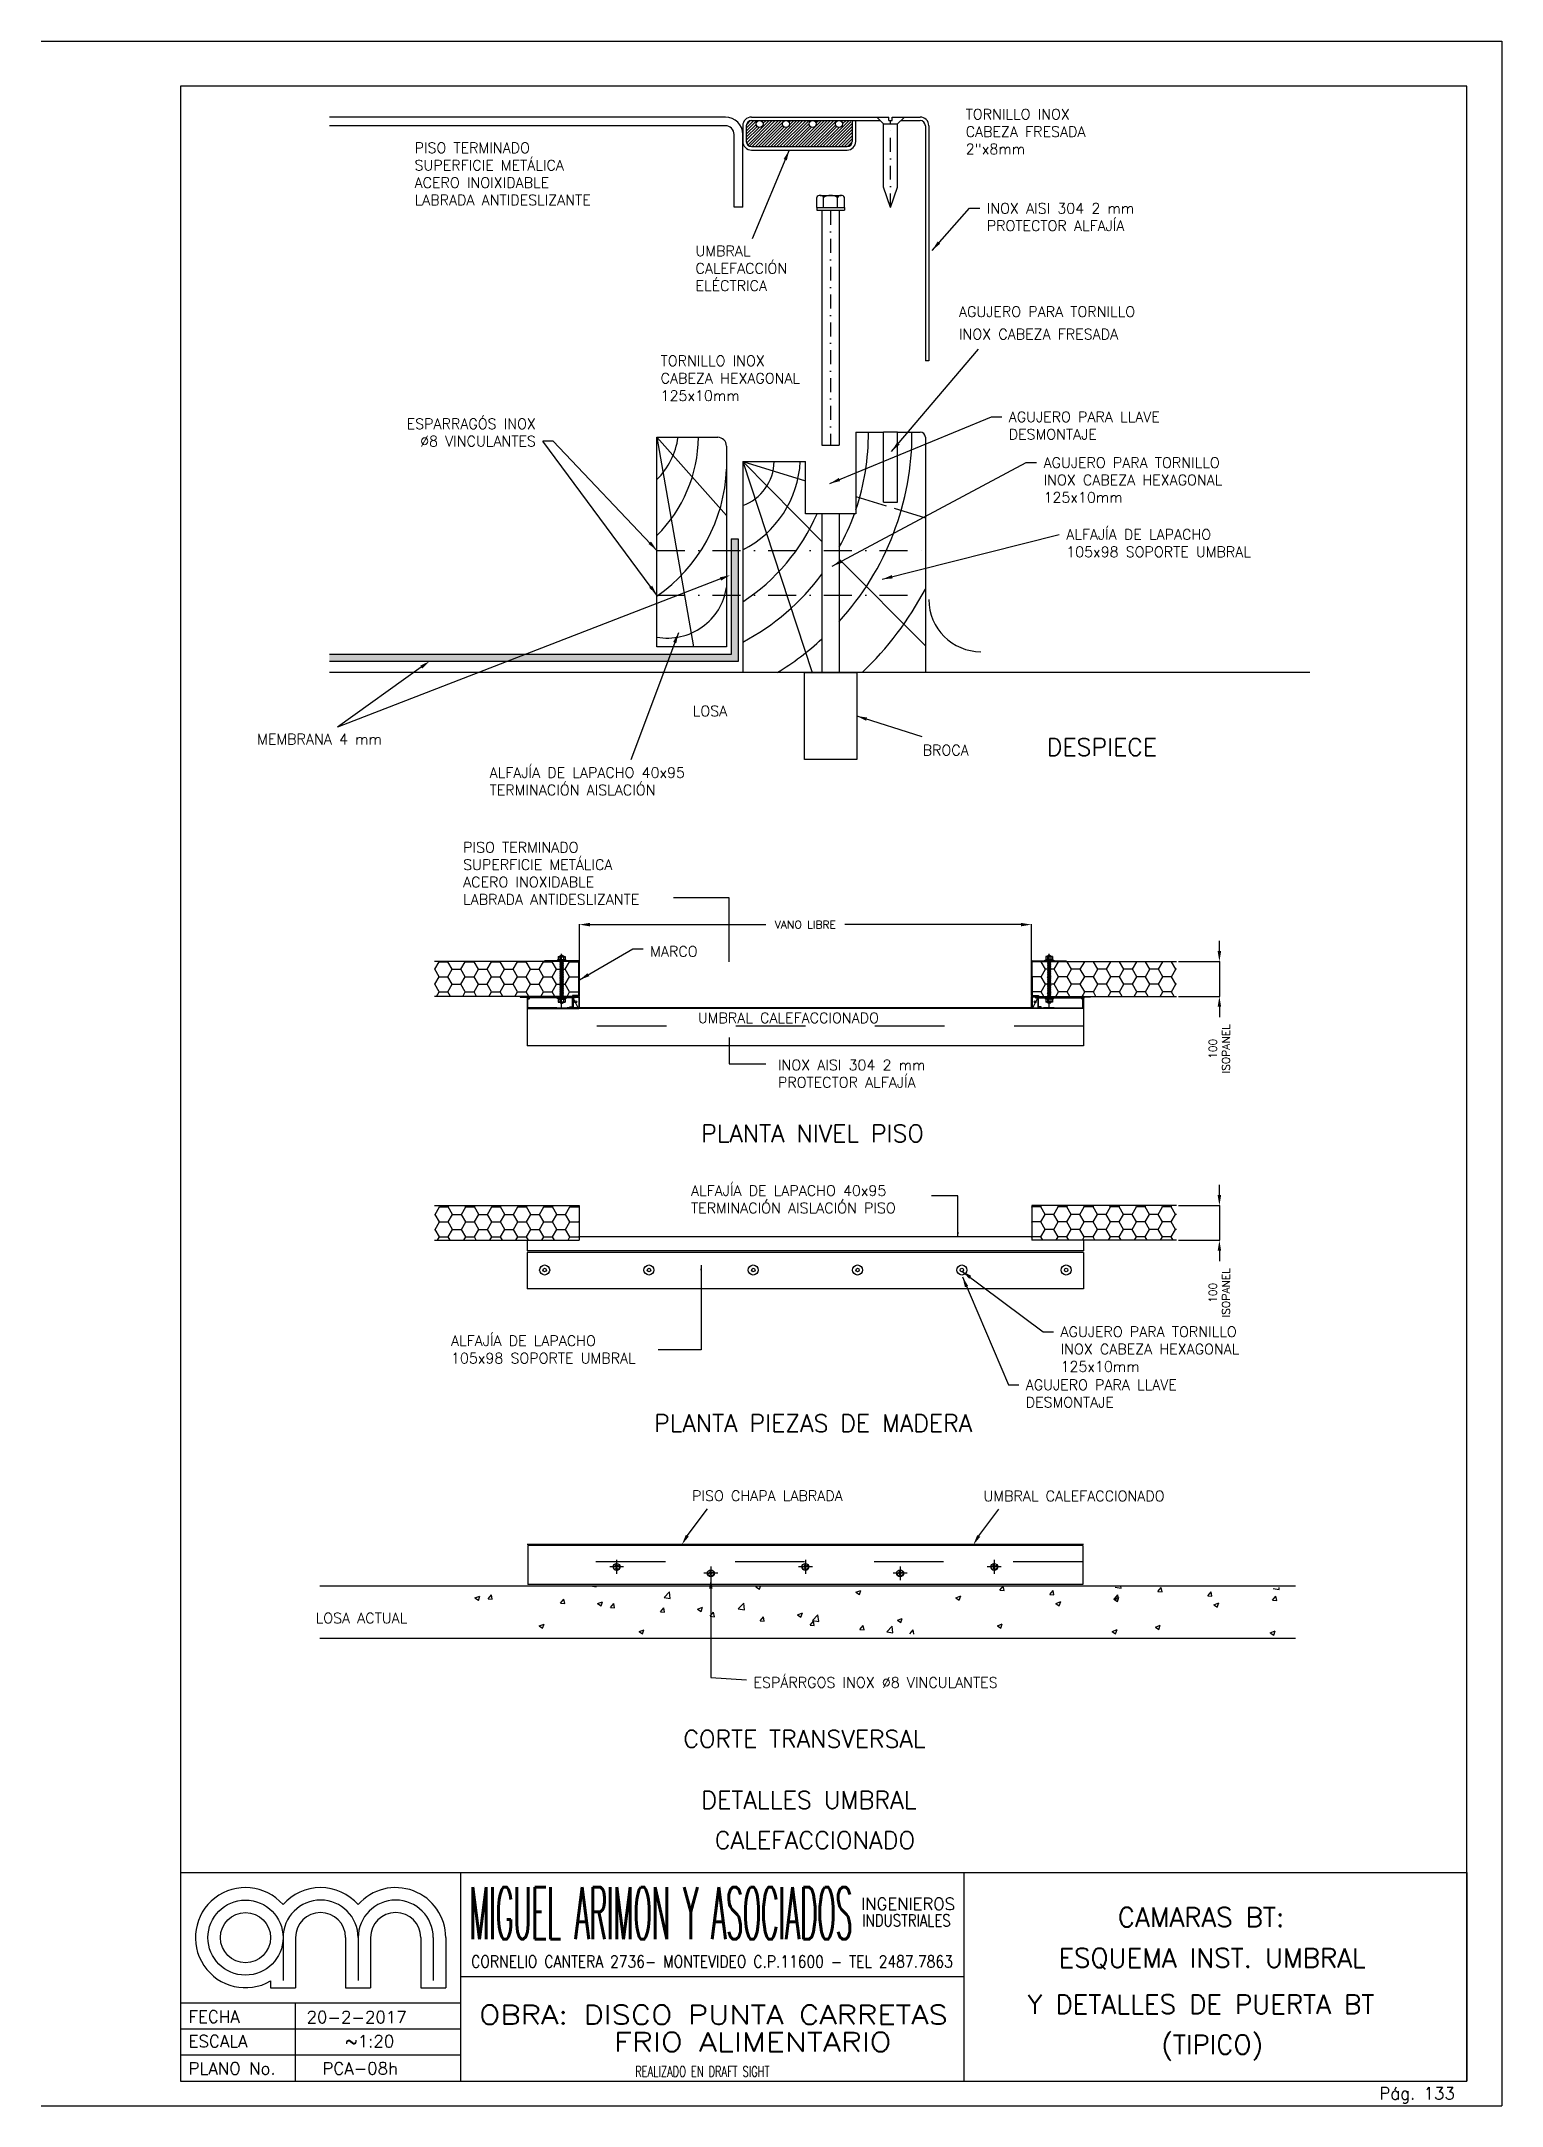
# Model space of a CAD drawing. Extents: x 2682 to 23682, y -29604 to -17724.
# Drawn here: x 11082 to 15282, y -29604 to -23664 of the extents above; entities that cross this region are included whole.
import ezdxf
from ezdxf.enums import TextEntityAlignment as Align

# ---------------------------------------------------------------- set-up
doc = ezdxf.new("R2010")
doc.units = 0
doc.header["$MEASUREMENT"] = 0
doc.header["$PDMODE"] = 33
for name, pattern in [('CEN10', [160, 80, -40, 0, -40]), ('CEN5', [80, 40, -20, 0, -20]), ('PUN100', [400, 200, -200])]:
    doc.linetypes.add(name, pattern=pattern)
doc.layers.get('DEFPOINTS').update_dxf_attribs({"linetype": 'CONTINUOUS'})
for name, color, linetype in [('0.25', 50, 'CONTINUOUS'), ('0.35', 7, 'CONTINUOUS'), ('0.45', 23, 'CONTINUOUS'), ('0.6', 15, 'CONTINUOUS'), ('A_tabiq-paneles-fino', 10, 'CONTINUOUS'), ('EQ', 8, 'CONTINUOUS'), ('Eq_camaras', 3, 'CONTINUOUS'), ('FI', 2, 'CONTINUOUS'), ('GR', 9, 'CONTINUOUS'), ('IS', 5, 'CONTINUOUS'), ('ISO', 19, 'CONTINUOUS'), ('ISO-FI', 140, 'CONTINUOUS'), ('madera', 12, 'CONTINUOUS'), ('MF', 19, 'CONTINUOUS'), ('TX', 13, 'CONTINUOUS')]:
    doc.layers.add(name, color=color, linetype=linetype)
doc.styles.add('ROMANS', font='romans')
doc.styles.get("Standard").update_dxf_attribs({"font": 'ITALIC'})
doc.dimstyles.new('1a10', dxfattribs={"dimtxt": 15, "dimasz": 15, "dimexe": 1, "dimexo": 1, "dimgap": 0, "dimtad": 0, "dimtih": 1, "dimtoh": 1, "dimdec": 0, "dimzin": 0, "dimdsep": 46, "dimlunit": 6, "dimtxsty": 'ROMANS', "dimcen": 2, "dimclrd": 256, "dimclre": 256, "dimclrt": 256, "dimadec": 0, "dimazin": 0, "dimtfac": 1, "dimtdec": 0, "dimtofl": 0, "dimtmove": 2, "dimatfit": 2, "dimfxl": 3, "dimfxlon": 1, "dimtolj": 1, "dimtzin": 0, "dimlwd": -1, "dimlwe": -1, "dimarcsym": 0})
doc.dimstyles.new('RPM 1-15', dxfattribs={"dimscale": 15, "dimtxt": 1.5, "dimasz": 2, "dimexe": 0.0625, "dimexo": 0.38, "dimgap": 1, "dimtad": 0, "dimdec": 0, "dimtxsty": 'ROMANS', "dimcen": 2.5, "dimclrd": 256, "dimclre": 256, "dimclrt": 256, "dimazin": 0, "dimtfac": 1, "dimtdec": 0, "dimtmove": 0, "dimatfit": 1, "dimfxl": 1, "dimtolj": 1, "dimlwd": -1, "dimlwe": -1, "dimarcsym": 0})
doc.dimstyles.new('RPM 1-50', dxfattribs={"dimscale": 20, "dimtxt": 1.5, "dimasz": 1.5, "dimexe": 1, "dimexo": 2, "dimgap": 1, "dimtad": 0, "dimdec": 0, "dimtxsty": 'ROMANS', "dimcen": 1.5, "dimclrd": 256, "dimclre": 256, "dimclrt": 256, "dimadec": 0, "dimazin": 0, "dimtfac": 1, "dimtdec": 0, "dimtix": 1, "dimtmove": 2, "dimatfit": 0, "dimfxl": 1, "dimtolj": 1, "dimlwd": -1, "dimlwe": -1, "dimarcsym": 0})
doc.dimstyles.get("Standard").update_dxf_attribs({"dimtxt": 0.18, "dimasz": 0.18, "dimexe": 0.18, "dimexo": 0.0625, "dimgap": 0.09, "dimtad": 0, "dimtih": 1, "dimtoh": 1, "dimdec": 4, "dimzin": 0, "dimdsep": 46, "dimtxsty": 'Standard', "dimcen": 0.09, "dimadec": 0, "dimazin": 0, "dimtfac": 1, "dimtdec": 4, "dimtofl": 0, "dimtmove": 0, "dimatfit": 3, "dimfxl": 1, "dimtolj": 1, "dimtzin": 0, "dimarcsym": 0})

msp = doc.modelspace()

# ---------------------------------------------------------------- texts
at = {"layer": '0.35', "style": 'ROMANS'}
for s, width, p, p2 in [('INGENIEROS ', 0.868836, (13439.36868, -29040.74901), (13733.32495, -29040.74901)), ('INDUSTRIALES', 0.729467, (13443.10537, -29088.46393), (13697.20319, -29088.46393))]:
    msp.add_text(s, height=35, dxfattribs=dict(at, width=width)).set_placement(p, p2, align=Align.FIT)
for s, p in [('FECHA', (11505.57742, -29365.23413)), ('ESCALA', (11505.57742, -29435.84606)), ('PLANO No.', (11505.57742, -29514.24536))]:
    msp.add_text(s, height=35, dxfattribs=at).set_placement(p)
at = {"layer": '0.45', "style": 'ROMANS'}
for s, p in [('CAMARAS BT:', (14417.20159, -29061.53812)), ('ESQUEMA INST. UMBRAL', (14449.34624, -29181.41999)), ('Y DETALLES DE PUERTA BT', (14417.20159, -29312.20015)), ('(TIPICO)', (14449.34624, -29432.08201))]:
    msp.add_text(s, height=55, dxfattribs=at).set_placement(p, align=Align.MIDDLE)
at = {"layer": '0.6', "style": 'ROMANS'}
for s, width, p, p2 in [('OBRA: DISCO PUNTA CARRETAS', 1.035604, (12341.15061, -29369.79756), (13689.16202, -29369.79756)), ('FRIO ALIMENTARIO', 1.088962, (12729.01221, -29448.1097), (13527.58471, -29448.1097))]:
    msp.add_text(s, height=55, dxfattribs=dict(at, width=width)).set_placement(p, p2, align=Align.FIT)
at = {"layer": 'FI', "style": 'ROMANS', "width": 0.730272}
msp.add_text('CORNELIO CANTERA 2736- MONTEVIDEO C.P.11600 - TEL 2487.7863', height=35, dxfattribs=at).set_placement((12318.34896, -29206.69584), (13703.43109, -29206.69584), align=Align.FIT)
at = {"layer": 'FI', "style": 'ROMANS'}
for s, p in [('20-2-2017', (11844.84708, -29366.63373)), ('~1:20', (11956.13657, -29435.84606)), ('PCA-08h', (11890.2856, -29514.24536)), ('Pág. 133', (14929.94468, -29585.88885))]:
    msp.add_text(s, height=35, dxfattribs=at).set_placement(p)
at = {"layer": 'FI', "style": 'ROMANS', "width": 0.691964}
msp.add_text('REALIZADO EN DRAFT SIGHT', height=30, dxfattribs=at).set_placement((12983.2278, -29505.60529), align=Align.MIDDLE)
at = {"layer": 'GR', "style": 'ROMANS'}
for s, p in [('DETALLES UMBRAL ', (13306.92242, -28724.4213)), ('CALEFACCIONADO', (13306.92242, -28840.03316))]:
    msp.add_text(s, height=50.5354865, dxfattribs=at).set_placement(p, align=Align.MIDDLE)
at = {"layer": 'GR', "style": 'ROMANS', "width": 0.325217}
msp.add_text('MIGUEL ARIMON Y ASOCIADOS', height=150, dxfattribs=at).set_placement((12313.36666, -29125.05338), (13414.45713, -29125.05338), align=Align.FIT)
at = {"layer": 'TX', "style": 'ROMANS'}
for s, p in [('AGUJERO PARA TORNILLO ', (13721.2172, -24456.89327)), ('INOX CABEZA FRESADA', (13721.2172, -24521.73052))]:
    msp.add_text(s, height=30, dxfattribs=at).set_placement(p)
for s, p in [('LOSA', (12955.71181, -25591.07336)), ('BROCA', (13616.86829, -25703.73402))]:
    msp.add_text(s, height=30, dxfattribs=at).set_placement(p, align=Align.MIDDLE_LEFT)
at = {"layer": 'TX', "linetype": 'Continuous', "style": 'ROMANS'}
for s, height, p in [('DESPIECE', 50, (13973.58163, -25719.88063)), ('UMBRAL CALEFACCIONADO', 30, (12970.34934, -26489.048)), ('PLANTA NIVEL PISO', 50, (12979.61899, -26831.43847)), ('PLANTA PIEZAS DE MADERA', 50, (12844.26736, -27665.23431)), ('CORTE TRANSVERSAL', 50, (12928.75088, -28573.46156))]:
    msp.add_text(s, height=height, dxfattribs=at).set_placement(p)
at = {"layer": 'TX', "char_height": 30, "style": 'ROMANS'}
for s, insert, attachment_point in [('TORNILLO INOX \\PCABEZA FRESADA\\P2"x8mm', (13740.49008, -23858.91496), 1), ('PISO TERMINADO\\PSUPERFICIE METÁLICA\\PACERO INOIXIDABLE\\PLABRADA ANTIDESLIZANTE', (12155.56465, -23955.63882), 1), ('INOX AISI 304 2 mm\\PPROTECTOR ALFAJÍA', (13801.08824, -24129.60257), 1), ('UMBRAL\\PCALEFACCIÓN\\PELÉCTRICA', (12963.50384, -24252.21229), 1), ('TORNILLO INOX \\PCABEZA HEXAGONAL\\P125x10mm', (12863.16973, -24568.54953), 1), ('ESPARRAGÓS INOX \\P%%C8 VINCULANTES', (12504.43305, -24829.68342), 9), ('\\A1;AGUJERO PARA LLAVE\\PDESMONTAJE', (13864.33153, -24729.75601), 1), ('AGUJERO PARA TORNILLO \\PINOX CABEZA HEXAGONAL\\P125x10mm', (13964.49212, -24861.35419), 1), ('ALFAJÍA DE LAPACHO\\P105x98 SOPORTE UMBRAL', (14029.76259, -25067.95798), 1), ('\\A1;MEMBRANA 4 mm', (12061.60891, -25687.02222), 9), ('ALFAJÍA DE LAPACHO 40x95\\PTERMINACIÓN AISLACIÓN', (12371.34234, -25753.2293), 1), ('PISO TERMINADO\\PSUPERFICIE METÁLICA\\PACERO INOXIDABLE\\PLABRADA ANTIDESLIZANTE', (12295.19308, -25968.12063), 1), ('ALFAJÍA DE LAPACHO 40x95\\PTERMINACIÓN AISLACIÓN PISO', (12950.55845, -26955.9649), 1), ('ALFAJÍA DE LAPACHO\\P105x98 SOPORTE UMBRAL', (12260.37348, -27387.99243), 1), ('AGUJERO PARA TORNILLO \\PINOX CABEZA HEXAGONAL\\P125x10mm', (14013.37177, -27361.98918), 1), ('\\A1;AGUJERO PARA LLAVE\\PDESMONTAJE', (13913.21118, -27514.83316), 1)]:
    msp.add_mtext(s, dxfattribs=dict(at, insert=insert, attachment_point=attachment_point))
at = {"layer": 'TX', "linetype": 'Continuous', "char_height": 30, "attachment_point": 1, "style": 'ROMANS'}
for s, insert in [('MARCO ', (12833.21423, -26267.63878)), ('INOX AISI 304 2 mm\\PPROTECTOR ALFAJÍA', (13200.5365, -26594.45053)), ('PISO CHAPA LABRADA', (12953.64491, -27834.00393)), ('UMBRAL CALEFACCIONADO', (13791.80254, -27834.63978)), ('LOSA ACTUAL', (11871.01423, -28185.84579)), ('ESPÁRRGOS INOX %%C8 VINCULANTES', (13130.38444, -28371.40281))]:
    msp.add_mtext(s, dxfattribs=dict(at, insert=insert))

# ---------------------------------------------------------------- blocks, each defined once
blk = doc.blocks.new('*D430')
at = {"layer": 'DEFPOINTS', "color": 0, "linetype": 'Continuous', "transparency": 16777216}
for p in [(13929.6, -26205.6), (12629.6, -26353.5), (13929.6, -26353.5)]:
    blk.add_point(p, dxfattribs=at)
at = {"layer": 'TX', "linetype": 'Continuous', "transparency": 16777216}
for p, q in [((12629.6, -26347.8), (12629.6, -26204.6)), ((12659.6, -26205.6), (13166.1, -26205.6)), ((13899.6, -26205.6), (13393.2, -26205.6)), ((13929.6, -26347.8), (13929.6, -26204.6))]:
    blk.add_line(p, q, dxfattribs=at)
for points in [[(12659.6, -26200.6), (12659.6, -26210.6), (12629.6, -26205.6)], [(13899.6, -26200.6), (13899.6, -26210.6), (13929.6, -26205.6)]]:
    blk.add_solid(points, dxfattribs=at)
at = {"layer": 'TX', "linetype": 'Continuous', "transparency": 16777216, "insert": (13279.6, -26205.6), "char_height": 22.5, "attachment_point": 5, "style": 'ROMANS'}
blk.add_mtext('\\A1;VANO LIBRE', dxfattribs=at)
blk = doc.blocks.new('*D431')
at = {"layer": 'DEFPOINTS', "color": 0, "linetype": 'Continuous', "transparency": 16777216}
for p in [(14346.6, -26312), (14346.6, -26412), (14470.2, -26412)]:
    blk.add_point(p, dxfattribs=at)
at = {"layer": 'TX', "linetype": 'Continuous', "transparency": 16777216}
for p, q in [((14470.2, -26282), (14470.2, -26252)), ((14352.3, -26312), (14471.2, -26312)), ((14470.2, -26312), (14470.2, -26412)), ((14352.3, -26412), (14471.2, -26412)), ((14470.2, -26442), (14470.2, -26472))]:
    blk.add_line(p, q, dxfattribs=at)
for points in [[(14465.2, -26282), (14475.2, -26282), (14470.2, -26312)], [(14465.2, -26442), (14475.2, -26442), (14470.2, -26412)]]:
    blk.add_solid(points, dxfattribs=at)
at = {"layer": 'TX', "linetype": 'Continuous', "transparency": 16777216, "insert": (14470.2, -26563.1), "char_height": 22.5, "attachment_point": 5, "rotation": 90, "style": 'ROMANS'}
blk.add_mtext('\\A1;100\\PISOPANEL', dxfattribs=at)
blk = doc.blocks.new('*D435')
at = {"layer": 'DEFPOINTS', "color": 0, "linetype": 'Continuous', "transparency": 16777216}
for p in [(14346.6, -27013.9), (14346.6, -27113.9), (14470.2, -27113.9)]:
    blk.add_point(p, dxfattribs=at)
at = {"layer": 'TX', "linetype": 'Continuous', "transparency": 16777216}
for p, q in [((14470.2, -26983.9), (14470.2, -26953.9)), ((14352.3, -27013.9), (14471.2, -27013.9)), ((14470.2, -27013.9), (14470.2, -27113.9)), ((14352.3, -27113.9), (14471.2, -27113.9)), ((14470.2, -27143.9), (14470.2, -27173.9))]:
    blk.add_line(p, q, dxfattribs=at)
for points in [[(14465.2, -26983.9), (14475.2, -26983.9), (14470.2, -27013.9)], [(14465.2, -27143.9), (14475.2, -27143.9), (14470.2, -27113.9)]]:
    blk.add_solid(points, dxfattribs=at)
at = {"layer": 'TX', "linetype": 'Continuous', "transparency": 16777216, "insert": (14470.2, -27265), "char_height": 22.5, "attachment_point": 5, "rotation": 90, "style": 'ROMANS'}
blk.add_mtext('\\A1;100\\PISOPANEL', dxfattribs=at)

# ---------------------------------------------------------------- dimensions: what is measured, and where the dimension line sits
at = {"layer": 'TX', "linetype": 'Continuous'}
dim = msp.add_linear_dim(base=(13929.63667, -26205.578), p1=(12629.63667, -26353.45704), p2=(13929.63667, -26353.45704), text='VANO LIBRE', dimstyle='RPM 1-15', dxfattribs=at)
dim.commit()
dim.dimension.update_dxf_attribs({"geometry": '*D430', "text_midpoint": (13279.63667, -26205.578)})
for base, p1, p2, picture, middle in [((14470.2482, -26412.04042), (14346.59963, -26312.04042), (14346.59963, -26412.04042), '*D431', (14470.2482, -26563.11185)), ((14470.2482, -27113.94993), (14346.59963, -27013.94993), (14346.59963, -27113.94993), '*D435', (14470.2482, -27265.02136))]:
    dim = msp.add_linear_dim(base=base, p1=p1, p2=p2, angle=90, text='<>\\PISOPANEL', dimstyle='RPM 1-15', dxfattribs=at)
    dim.commit()
    dim.dimension.update_dxf_attribs({"geometry": picture, "text_midpoint": middle})

# ---------------------------------------------------------------- hatches: boundary and pattern name
at = {"layer": '0.25'}
h = msp.add_hatch(dxfattribs=at)
h.set_pattern_fill('ANSI31', color=256, scale=50, style=0)
h.set_pattern_definition([(45, (84633.517, 72633.118), (-4.41941738, 4.41941738), [])])
edge = h.paths.add_edge_path(flags=16)
edge.add_arc((13376.41147, -23901.97604), 10, 0, 360)
edge = h.paths.add_edge_path(flags=16)
edge.add_arc((13300.16147, -23901.97604), 10, 0, 360)
edge = h.paths.add_edge_path(flags=16)
edge.add_arc((13223.91147, -23901.97604), 10, 0, 360)
edge = h.paths.add_edge_path(flags=16)
edge.add_arc((13147.66147, -23901.97604), 10, 0, 360)
edge = h.paths.add_edge_path()
edge.add_line((13124.53647, -23891.97604), (13355.39971, -23891.97604))
edge.add_line((13355.39971, -23891.97604), (13399.53647, -23891.97604))
edge.add_arc((13399.53647, -23906.97604), 15, 0, 90, ccw=False)
edge.add_line((13414.53647, -23906.97604), (13414.53647, -23951.97604))
edge.add_arc((13399.53647, -23951.97604), 15, 270, 360, ccw=False)
edge.add_line((13399.53647, -23966.97604), (13124.53647, -23966.97604))
edge.add_arc((13124.53647, -23951.97604), 15, 180, 270, ccw=False)
edge.add_line((13109.53647, -23951.97604), (13109.53647, -23906.97604))
edge.add_arc((13124.53647, -23906.97604), 15, 90, 180, ccw=False)
at = {"layer": 'Eq_camaras'}
msp.add_hatch(color=256, dxfattribs=at).paths.add_polyline_path([(11910.80445, -25448.49794), (11910.80445, -25428.49794), (13066.36657, -25428.49794), (13066.36657, -25095.71625), (13086.36657, -25095.71625), (13086.36657, -25448.49794)])
at = {"layer": 'madera', "linetype": 'Continuous'}
h = msp.add_hatch(dxfattribs=at)
h.set_pattern_fill('ANSI38', color=256, scale=50, style=0)
h.set_pattern_definition([(45, (62799.351, -121730.3587), (-4.4194174, 4.4194174), []), (135, (62799.351, -121730.3587), (-13.25825215, 4.4194174), [15.625, -9.375])])
h.paths.add_polyline_path([(12746.63667, -28053.64583), (12736.63667, -28053.64583), (12736.63667, -28063.64583, 0.4142135624)])
h.paths.add_polyline_path([(12736.63667, -28043.64583), (12736.63667, -28053.64583), (12746.63667, -28053.64583, 0.4142135624)])
h.paths.add_polyline_path([(12736.63667, -28043.64583, 0.4142135624), (12726.63667, -28053.64583), (12736.63667, -28053.64583)])
h.paths.add_polyline_path([(12736.63667, -28053.64583), (12726.63667, -28053.64583, 0.4142135624), (12736.63667, -28063.64583)])
h = msp.add_hatch(dxfattribs=at)
h.set_pattern_fill('ANSI38', color=256, scale=50, style=0)
h.set_pattern_definition([(45, (63070.351, -121748.813), (-4.4194174, 4.4194174), []), (135, (63070.351, -121748.813), (-13.25825215, 4.4194174), [15.625, -9.375])])
h.paths.add_polyline_path([(13017.63667, -28072.09999), (13007.63667, -28072.09999), (13007.63667, -28082.09999, 0.4142135624)])
h.paths.add_polyline_path([(13007.63667, -28062.09999), (13007.63667, -28072.09999), (13017.63667, -28072.09999, 0.4142135624)])
h.paths.add_polyline_path([(13007.63667, -28062.09999, 0.4142135624), (12997.63667, -28072.09999), (13007.63667, -28072.09999)])
h.paths.add_polyline_path([(13007.63667, -28072.09999), (12997.63667, -28072.09999, 0.4142135624), (13007.63667, -28082.09999)])
h = msp.add_hatch(dxfattribs=at)
h.set_pattern_fill('ANSI38', color=256, scale=50, style=0)
h.set_pattern_definition([(45, (63342.351, -121730.3587), (-4.4194174, 4.4194174), []), (135, (63342.351, -121730.3587), (-13.25825215, 4.4194174), [15.625, -9.375])])
h.paths.add_polyline_path([(13289.63667, -28053.64583), (13279.63667, -28053.64583), (13279.63667, -28063.64583, 0.4142135624)])
h.paths.add_polyline_path([(13279.63667, -28043.64583), (13279.63667, -28053.64583), (13289.63667, -28053.64583, 0.4142135624)])
h.paths.add_polyline_path([(13279.63667, -28043.64583, 0.4142135624), (13269.63667, -28053.64583), (13279.63667, -28053.64583)])
h.paths.add_polyline_path([(13279.63667, -28053.64583), (13269.63667, -28053.64583, 0.4142135624), (13279.63667, -28063.64583)])
h = msp.add_hatch(dxfattribs=at)
h.set_pattern_fill('ANSI38', color=256, scale=50, style=0)
h.set_pattern_definition([(45, (63614.907, -121748.813), (-4.4194174, 4.4194174), []), (135, (63614.907, -121748.813), (-13.25825215, 4.4194174), [15.625, -9.375])])
h.paths.add_polyline_path([(13562.19299, -28072.09999), (13552.19299, -28072.09999), (13552.19299, -28082.09999, 0.4142135624)])
h.paths.add_polyline_path([(13552.19299, -28062.09999), (13552.19299, -28072.09999), (13562.19299, -28072.09999, 0.4142135624)])
h.paths.add_polyline_path([(13552.19299, -28062.09999, 0.4142135624), (13542.19299, -28072.09999), (13552.19299, -28072.09999)])
h.paths.add_polyline_path([(13552.19299, -28072.09999), (13542.19299, -28072.09999, 0.4142135624), (13552.19299, -28082.09999)])
h = msp.add_hatch(dxfattribs=at)
h.set_pattern_fill('ANSI38', color=256, scale=50, style=0)
h.set_pattern_definition([(45, (63885.351, -121730.3587), (-4.4194174, 4.4194174), []), (135, (63885.351, -121730.3587), (-13.25825215, 4.4194174), [15.625, -9.375])])
h.paths.add_polyline_path([(13832.63667, -28053.64583), (13822.63667, -28053.64583), (13822.63667, -28063.64583, 0.4142135624)])
h.paths.add_polyline_path([(13822.63667, -28043.64583), (13822.63667, -28053.64583), (13832.63667, -28053.64583, 0.4142135624)])
h.paths.add_polyline_path([(13822.63667, -28043.64583, 0.4142135624), (13812.63667, -28053.64583), (13822.63667, -28053.64583)])
h.paths.add_polyline_path([(13822.63667, -28053.64583), (13812.63667, -28053.64583, 0.4142135624), (13822.63667, -28063.64583)])

# ---------------------------------------------------------------- linework, layer by layer
at = {"layer": '0.25'}
for p, q in [((13099.53647, -23906.97604), (13099.53647, -23951.97604)), ((13109.53647, -23906.97604), (13109.53647, -23951.97604)), ((13124.53647, -23881.97604), (13519.53647, -23881.97604)), ((13124.53647, -23891.97604), (13355.39971, -23891.97604)), ((13355.39971, -23891.97604), (13494.53647, -23891.97604)), ((13414.53647, -23891.97604), (13414.53647, -23951.97604)), ((13424.53647, -23951.97604), (13424.53647, -23891.97604)), ((13484.53647, -23881.97604), (13504.53647, -23901.97604)), ((13504.53647, -23901.97604), (13544.53647, -23901.97604)), ((13504.53647, -24083.42779), (13504.53647, -23901.97604)), ((13519.53647, -23891.69999), (13519.53647, -23881.97604)), ((13519.53647, -23891.69999), (13529.53647, -23891.69999)), ((13524.53647, -23901.97604), (13524.53647, -23891.69999)), ((13529.53647, -23881.97604), (13609.53647, -23881.97604)), ((13529.53647, -23891.69999), (13529.53647, -23881.97604)), ((13544.53647, -23901.97604), (13564.53647, -23881.97604)), ((13544.53647, -24083.42779), (13544.53647, -23901.97604)), ((13554.53647, -23891.97604), (13609.53647, -23891.97604)), ((13624.53647, -23906.97604), (13624.53647, -24583.81691)), ((13634.53647, -23906.97604), (13634.53647, -24583.81691)), ((13124.53647, -23966.97604), (13399.53647, -23966.97604)), ((13124.53647, -23976.97604), (13399.53647, -23976.97604)), ((13312.03647, -24142.55749), (13312.03647, -24113.54835)), ((13322.03647, -24107.43042), (13382.03647, -24107.43042)), ((13332.03647, -24142.55749), (13332.03647, -24113.54835)), ((13372.03647, -24142.55749), (13372.03647, -24113.54835)), ((13392.03647, -24142.55749), (13392.03647, -24113.54835)), ((13524.53647, -24141.97604), (13504.53647, -24083.42779)), ((13524.53647, -24141.97604), (13544.53647, -24083.42779)), ((13312.03647, -24142.55749), (13392.03647, -24142.55749)), ((13312.03647, -24142.55749), (13312.03647, -24149.51476)), ((13312.03647, -24149.51476), (13392.03647, -24149.51476)), ((13327.03647, -24152.55749), (13327.03647, -24825.67229)), ((13377.03647, -24152.55749), (13377.03647, -24825.67229)), ((13392.03647, -24142.55749), (13392.03647, -24149.51476)), ((13634.53647, -24583.81691), (13624.53647, -24583.81691)), ((13327.03647, -24825.67229), (13377.03647, -24825.67229))]:
    msp.add_line(p, q, dxfattribs=at)
at = {"layer": '0.25', "linetype": 'CEN5'}
for p, q in [((13524.53647, -24141.97604), (13524.53647, -23901.97604)), ((13352.03647, -24152.55749), (13352.03647, -24825.67229))]:
    msp.add_line(p, q, dxfattribs=at)
at = {"layer": '0.25', "linetype": 'CEN10'}
for p, q in [((12852.60274, -25128.73693), (13624.53647, -25128.73693)), ((12852.60274, -25257.54535), (13624.53647, -25257.54535))]:
    msp.add_line(p, q, dxfattribs=at)
at = {"layer": '0.25'}
msp.add_lwpolyline([(13277.03647, -25480.34696), (13427.03647, -25480.34696), (13427.03647, -25730.34696), (13277.03647, -25730.34696)], close=True, dxfattribs=at)
for centre in [(13147.66147, -23901.97604), (13223.91147, -23901.97604), (13300.16147, -23901.97604), (13376.41147, -23901.97604)]:
    msp.add_circle(centre, 10, dxfattribs=at)
for centre, radius, start, end in [((13124.53647, -23906.97604), 25, 90, 180), ((13124.53647, -23906.97604), 15, 90, 180), ((13609.53647, -23906.97604), 25, 360, 90), ((13609.53647, -23906.97604), 15, 360, 90), ((13124.53647, -23951.97604), 25, 180, 270), ((13124.53647, -23951.97604), 15, 180, 270), ((13399.53647, -23951.97604), 15, 270, 360), ((13399.53647, -23951.97604), 25, 270, 360), ((13322.03647, -24118.66208), 11.23167, 27.084004741, 152.915995259), ((13352.03647, -24143.92857), 36.37249, 56.642169334, 123.357830666), ((13382.03647, -24118.66208), 11.23167, 27.084004741, 152.915995259)]:
    msp.add_arc(centre, radius, start, end, dxfattribs=at)
at = {"layer": '0.6'}
for p, q in [((11482.03522, -23793.22941), (11482.03522, -28933.22941)), ((15182.03522, -23793.22941), (11482.03522, -23793.22941)), ((15182.03522, -29533.22941), (15182.03522, -23793.22941)), ((11482.03522, -28933.22941), (15182.03522, -28933.22941)), ((11482.03522, -28933.22941), (11482.03522, -29533.22941)), ((12288.43473, -29533.22941), (12288.43473, -28933.22941)), ((13735.23498, -28933.22941), (13735.23498, -29533.22941)), ((15182.03522, -28933.22941), (15182.03522, -29533.22941)), ((11813.23502, -29120.4293), (11813.23502, -29264.42921)), ((11957.23493, -29120.4293), (11957.23493, -29264.42921)), ((12029.23489, -29120.4293), (12029.23489, -29264.42921)), ((12173.2348, -29120.4293), (12173.2348, -29264.42921)), ((12245.23476, -29120.4293), (12245.23476, -29264.42921)), ((11741.23506, -29245.13688), (11741.23506, -29264.42921)), ((11741.23506, -29264.42921), (11813.23502, -29264.42921)), ((11957.23493, -29264.42921), (12029.23489, -29264.42921)), ((12173.2348, -29264.42921), (12245.23476, -29264.42921)), ((13735.23498, -29233.22941), (12288.43473, -29233.22941)), ((11482.03522, -29307.62918), (12288.43473, -29307.62918)), ((11482.03522, -29533.22941), (15182.03522, -29533.22941)), ((11482.03522, -29533.22941), (15182.03522, -29533.22941))]:
    msp.add_line(p, q, dxfattribs=at)
msp.add_circle((11669.23511, -29120.4293), 71.99996, dxfattribs=at)
for centre, radius, start, end in [((11669.23511, -29120.4293), 143.99991, 41.409622109, 300), ((11885.23498, -29120.4293), 143.99991, 41.409622109, 138.590377891), ((12101.23485, -29120.4293), 143.99991, 0, 138.590377891), ((11885.23498, -29120.4293), 71.99996, 0, 180), ((12101.23485, -29120.4293), 71.99996, 0, 180)]:
    msp.add_arc(centre, radius, start, end, dxfattribs=at)
at = {"layer": 'A_tabiq-paneles-fino'}
for p, q in [((12852.60274, -24803.50609), (12957.78604, -25406.26088)), ((12852.60274, -24803.50609), (13052.60274, -25028.8732)), ((13424.53647, -24788.50609), (13424.53647, -24873.50609)), ((13424.53647, -24788.50609), (13504.53647, -24788.50609)), ((13544.53647, -24788.50609), (13504.53647, -24788.50609)), ((13504.53647, -24989.95784), (13504.53647, -24788.50609)), ((13544.53647, -24989.95784), (13544.53647, -24788.50609)), ((13544.53647, -24788.50609), (13609.53647, -24788.50609)), ((13624.53647, -24803.50609), (13624.53647, -25480.34696)), ((13099.53647, -24873.50609), (13327.03647, -25103.18846)), ((13099.53647, -24873.50609), (13279.76604, -24873.50609)), ((13099.53647, -24873.50609), (13279.76604, -24928.998)), ((13099.53647, -24873.50609), (13298.67003, -25480.34696)), ((13099.53647, -24873.50609), (13099.53647, -25480.34696)), ((13424.53647, -24973.57219), (13511.50188, -25000.34847)), ((13504.53647, -24989.95784), (13544.53647, -24989.95784)), ((13327.03647, -25023.50609), (13327.03647, -25480.34696)), ((13377.03647, -25023.50609), (13377.03647, -25480.34696)), ((13535.09013, -25007.61119), (13624.53647, -25035.15133)), ((13377.03647, -25153.6681), (13624.53647, -25403.54232))]:
    msp.add_line(p, q, dxfattribs=at)
for points in [[(13052.60274, -24828.50609), (13052.60274, -25406.26088), (12852.60274, -25406.26088), (12852.60274, -24803.50609), (13027.60274, -24803.50609)], [(13424.53647, -24873.50609), (13424.53647, -25023.50609), (13279.76604, -25023.50609), (13279.76604, -24873.50609)]]:
    msp.add_lwpolyline(points, dxfattribs=at)
for centre, radius, start, end in [((12564.83115, -24797.83102), 407.29958, 314.953724536, 359.201648254), ((12696.71815, -24770.58014), 219.33858, 315.292143176, 351.36642361), ((13027.60274, -24828.50609), 25, 0, 90), ((12783.08084, -24793.1886), 802.83532, 317.716297746, 0.334177417), ((12783.08084, -24793.1886), 677.83532, 341.143252182, 0.39580417), ((13609.53647, -24803.50609), 15, 360, 90), ((12961.63309, -24857.22721), 303.5505, 297.01998582, 357.107484464), ((13051.86225, -24870.6014), 137.81963, 290.237816229, 358.792343453), ((12587.50226, -24877.71006), 465.42122, 304.721821321, 357.872766021), ((12783.08084, -24793.1886), 577.83532, 303.2064307, 336.510142053), ((12783.08084, -24793.1886), 677.83532, 331.193687086, 340.136294659), ((12883.19521, -25209.70934), 171.36759, 259.716458042, 351.325918689), ((12783.08084, -24793.1886), 677.83532, 297.830802167, 323.368481113), ((12783.08084, -24793.1886), 952.83532, 313.848653957, 332.019472902), ((12783.08084, -24793.1886), 802.83532, 301.139091916, 312.651959406)]:
    msp.add_arc(centre, radius, start, end, dxfattribs=at)
at = {"layer": 'EQ'}
for p, q in [((12627.63667, -26310.04042), (12529.50968, -26310.04042)), ((12529.50968, -26310.04042), (12529.50968, -26312.04042)), ((12568.58236, -26297.21098), (12568.58236, -26307.21098)), ((12568.58236, -26297.21098), (12588.58236, -26297.21098)), ((12568.58236, -26298.21098), (12588.58236, -26298.21098)), ((12568.58236, -26306.21098), (12588.58236, -26306.21098)), ((12568.58236, -26307.21098), (12588.58236, -26307.21098)), ((12574.58236, -26295.21098), (12573.58236, -26296.21098)), ((12583.58236, -26297.21098), (12573.58236, -26296.21098)), ((12573.58236, -26296.21098), (12574.58236, -26297.21098)), ((12573.58236, -26298.21098), (12573.58236, -26306.21098)), ((12574.58236, -26307.33223), (12573.58236, -26308.33223)), ((12574.58236, -26307.33223), (12573.58236, -26308.33223)), ((12573.58236, -26308.33223), (12574.58236, -26309.33223)), ((12573.58236, -26308.33223), (12583.58236, -26309.33223)), ((12573.58236, -26308.33223), (12583.58236, -26309.33223)), ((12573.58236, -26308.33223), (12574.58236, -26309.33223)), ((12574.58236, -26309.33223), (12573.58236, -26310.33223)), ((12574.58236, -26309.33223), (12573.58236, -26310.33223)), ((12573.58236, -26310.33223), (12574.58236, -26311.33223)), ((12573.58236, -26310.33223), (12583.58236, -26311.33223)), ((12574.58236, -26311.33223), (12573.58236, -26312.33223)), ((12573.58236, -26312.33223), (12574.58236, -26313.33223)), ((12573.58236, -26312.33223), (12583.58236, -26313.33223)), ((12574.58236, -26313.33223), (12573.58236, -26314.33223)), ((12574.4611, -26307.21098), (12574.58236, -26307.33223)), ((12582.58236, -26296.21098), (12574.58236, -26295.21098)), ((12574.58236, -26307.33223), (12582.58236, -26308.33223)), ((12574.58236, -26307.33223), (12582.58236, -26308.33223)), ((12574.58236, -26309.33223), (12582.58236, -26310.33223)), ((12574.58236, -26309.33223), (12582.58236, -26310.33223)), ((12574.58236, -26311.33223), (12582.58236, -26312.33223)), ((12574.58236, -26311.33223), (12582.58236, -26312.33223)), ((12574.58236, -26313.33223), (12582.58236, -26314.33223)), ((12582.36982, -26307.21098), (12583.58236, -26307.33223)), ((12582.36982, -26307.21098), (12583.58236, -26307.33223)), ((12582.58236, -26296.21098), (12583.58236, -26295.21098)), ((12583.58236, -26297.21098), (12582.58236, -26296.21098)), ((12582.58236, -26308.33223), (12583.58236, -26307.33223)), ((12582.58236, -26308.33223), (12583.58236, -26307.33223)), ((12583.58236, -26309.33223), (12582.58236, -26308.33223)), ((12583.58236, -26309.33223), (12582.58236, -26308.33223)), ((12582.58236, -26310.33223), (12583.58236, -26309.33223)), ((12582.58236, -26310.33223), (12583.58236, -26309.33223)), ((12583.58236, -26311.33223), (12582.58236, -26310.33223)), ((12582.58236, -26312.33223), (12583.58236, -26311.33223)), ((12583.58236, -26313.33223), (12582.58236, -26312.33223)), ((12582.58236, -26314.33223), (12583.58236, -26313.33223)), ((12583.58589, -26307.3287), (12583.46818, -26307.21098)), ((12583.58236, -26298.21098), (12583.58236, -26306.21098)), ((12588.58236, -26297.21098), (12588.58236, -26307.21098)), ((12627.63667, -26411.04042), (12627.63667, -26312.04042)), ((12629.63667, -26410.04042), (12629.63667, -26312.04042)), ((13929.63667, -26410.04042), (13929.63667, -26312.04042)), ((13931.63667, -26310.04042), (14029.76366, -26310.04042)), ((13931.63667, -26411.04042), (13931.63667, -26312.04042)), ((13990.69098, -26297.21098), (13970.69098, -26297.21098)), ((13970.69098, -26297.21098), (13970.69098, -26307.21098)), ((13990.69098, -26298.21098), (13970.69098, -26298.21098)), ((13990.69098, -26306.21098), (13970.69098, -26306.21098)), ((13990.69098, -26307.21098), (13970.69098, -26307.21098)), ((13975.68744, -26307.3287), (13975.80516, -26307.21098)), ((13976.69098, -26296.21098), (13975.69098, -26295.21098)), ((13975.69098, -26297.21098), (13976.69098, -26296.21098)), ((13975.69098, -26297.21098), (13985.69098, -26296.21098)), ((13975.69098, -26298.21098), (13975.69098, -26306.21098)), ((13976.90352, -26307.21098), (13975.69098, -26307.33223)), ((13976.90352, -26307.21098), (13975.69098, -26307.33223)), ((13976.69098, -26308.33223), (13975.69098, -26307.33223)), ((13976.69098, -26308.33223), (13975.69098, -26307.33223)), ((13975.69098, -26309.33223), (13976.69098, -26308.33223)), ((13985.69098, -26308.33223), (13975.69098, -26309.33223)), ((13985.69098, -26308.33223), (13975.69098, -26309.33223)), ((13975.69098, -26309.33223), (13976.69098, -26308.33223)), ((13976.69098, -26310.33223), (13975.69098, -26309.33223)), ((13976.69098, -26310.33223), (13975.69098, -26309.33223)), ((13985.69098, -26310.33223), (13975.69098, -26311.33223)), ((13975.69098, -26311.33223), (13976.69098, -26310.33223)), ((13976.69098, -26312.33223), (13975.69098, -26311.33223)), ((13985.69098, -26312.33223), (13975.69098, -26313.33223)), ((13975.69098, -26313.33223), (13976.69098, -26312.33223)), ((13976.69098, -26314.33223), (13975.69098, -26313.33223)), ((13976.69098, -26296.21098), (13984.69098, -26295.21098)), ((13984.69098, -26307.33223), (13976.69098, -26308.33223)), ((13984.69098, -26307.33223), (13976.69098, -26308.33223)), ((13984.69098, -26309.33223), (13976.69098, -26310.33223)), ((13984.69098, -26309.33223), (13976.69098, -26310.33223)), ((13984.69098, -26311.33223), (13976.69098, -26312.33223)), ((13984.69098, -26311.33223), (13976.69098, -26312.33223)), ((13984.69098, -26313.33223), (13976.69098, -26314.33223)), ((13984.69098, -26295.21098), (13985.69098, -26296.21098)), ((13985.69098, -26296.21098), (13984.69098, -26297.21098)), ((13984.81223, -26307.21098), (13984.69098, -26307.33223)), ((13984.69098, -26307.33223), (13985.69098, -26308.33223)), ((13984.69098, -26307.33223), (13985.69098, -26308.33223)), ((13985.69098, -26308.33223), (13984.69098, -26309.33223)), ((13985.69098, -26308.33223), (13984.69098, -26309.33223)), ((13984.69098, -26309.33223), (13985.69098, -26310.33223)), ((13984.69098, -26309.33223), (13985.69098, -26310.33223)), ((13985.69098, -26310.33223), (13984.69098, -26311.33223)), ((13984.69098, -26311.33223), (13985.69098, -26312.33223)), ((13985.69098, -26312.33223), (13984.69098, -26313.33223)), ((13984.69098, -26313.33223), (13985.69098, -26314.33223)), ((13985.69098, -26298.21098), (13985.69098, -26306.21098)), ((13990.69098, -26297.21098), (13990.69098, -26307.21098)), ((14029.76366, -26310.04042), (14029.76366, -26312.04042)), ((12573.58236, -26314.33223), (12574.58236, -26315.33223)), ((12573.58236, -26314.33223), (12583.58236, -26315.33223)), ((12574.58236, -26315.33223), (12573.58236, -26316.33223)), ((12573.58236, -26316.33223), (12574.58236, -26317.33223)), ((12573.58236, -26316.33223), (12583.58236, -26317.33223)), ((12574.58236, -26317.33223), (12573.58236, -26318.33223)), ((12573.58236, -26318.33223), (12574.58236, -26319.33223)), ((12573.58236, -26318.33223), (12583.58236, -26319.33223)), ((12574.58236, -26319.33223), (12573.58236, -26320.33223)), ((12573.58236, -26320.33223), (12583.58236, -26321.33223)), ((12573.58236, -26320.33223), (12574.58236, -26321.33223)), ((12573.58236, -26320.33223), (12574.58236, -26321.33223)), ((12573.58236, -26320.33223), (12583.58236, -26321.33223)), ((12574.58236, -26321.33223), (12573.58236, -26322.33223)), ((12573.58236, -26322.33223), (12583.58236, -26323.33223)), ((12573.58236, -26322.33223), (12574.58236, -26323.33223)), ((12574.58236, -26323.33223), (12573.58236, -26324.33223)), ((12573.58236, -26324.33223), (12583.58236, -26325.33223)), ((12573.58236, -26324.33223), (12574.58236, -26325.33223)), ((12574.58236, -26325.33223), (12573.58236, -26326.33223)), ((12573.58236, -26326.33223), (12583.58236, -26327.33223)), ((12573.58236, -26326.33223), (12574.58236, -26327.33223)), ((12574.58236, -26327.33223), (12573.58236, -26328.33223)), ((12573.58236, -26328.33223), (12583.58236, -26329.33223)), ((12573.58236, -26328.33223), (12574.58236, -26329.33223)), ((12574.58236, -26329.33223), (12573.58236, -26330.33223)), ((12573.58236, -26330.33223), (12583.58236, -26331.33223)), ((12573.58236, -26330.33223), (12574.58236, -26331.33223)), ((12574.58236, -26331.33223), (12573.58236, -26332.33223)), ((12573.58236, -26332.33223), (12583.58236, -26333.33223)), ((12573.58236, -26332.33223), (12574.58236, -26333.33223)), ((12574.58236, -26333.33223), (12573.58236, -26334.33223)), ((12573.58236, -26334.33223), (12583.58236, -26335.33223)), ((12573.58236, -26334.33223), (12574.58236, -26335.33223)), ((12574.58236, -26335.33223), (12573.58236, -26336.33223)), ((12573.58236, -26336.33223), (12583.58236, -26337.33223)), ((12573.58236, -26336.33223), (12574.58236, -26337.33223)), ((12574.58236, -26337.33223), (12573.58236, -26338.33223)), ((12573.58236, -26338.33223), (12583.58236, -26339.33223)), ((12573.58236, -26338.33223), (12574.58236, -26339.33223)), ((12574.58236, -26339.33223), (12573.58236, -26340.33223)), ((12573.58236, -26340.33223), (12583.58236, -26341.33223)), ((12573.58236, -26340.33223), (12574.58236, -26341.33223)), ((12574.58236, -26341.33223), (12573.58236, -26342.33223)), ((12573.58236, -26342.33223), (12583.58236, -26343.33223)), ((12573.58236, -26342.33223), (12574.58236, -26343.33223)), ((12574.58236, -26343.33223), (12573.58236, -26344.33223)), ((12573.58236, -26344.33223), (12583.58236, -26345.33223)), ((12573.58236, -26344.33223), (12574.58236, -26345.33223)), ((12574.58236, -26345.33223), (12573.58236, -26346.33223)), ((12573.58236, -26346.33223), (12583.58236, -26347.33223)), ((12573.58236, -26346.33223), (12574.58236, -26347.33223)), ((12574.58236, -26347.33223), (12573.58236, -26348.33223)), ((12573.58236, -26348.33223), (12583.58236, -26349.33223)), ((12573.58236, -26348.33223), (12574.58236, -26349.33223)), ((12574.58236, -26349.33223), (12573.58236, -26350.33223)), ((12573.58236, -26350.33223), (12583.58236, -26351.33223)), ((12573.58236, -26350.33223), (12574.58236, -26351.33223)), ((12573.58236, -26350.33223), (12574.58236, -26351.33223)), ((12573.58236, -26350.33223), (12583.58236, -26351.33223)), ((12574.58236, -26351.33223), (12573.58236, -26352.33223)), ((12573.58236, -26352.33223), (12574.58236, -26353.33223)), ((12573.58236, -26352.33223), (12583.58236, -26353.33223)), ((12574.58236, -26353.33223), (12573.58236, -26354.33223)), ((12573.58236, -26354.33223), (12574.58236, -26355.33223)), ((12573.58236, -26354.33223), (12583.58236, -26355.33223)), ((12574.58236, -26355.33223), (12573.58236, -26356.33223)), ((12573.58236, -26356.33223), (12574.58236, -26357.33223)), ((12573.58236, -26356.33223), (12583.58236, -26357.33223)), ((12574.58236, -26357.33223), (12573.58236, -26358.33223)), ((12573.58236, -26358.33223), (12574.58236, -26359.33223)), ((12573.58236, -26358.33223), (12583.58236, -26359.33223)), ((12574.58236, -26359.33223), (12573.58236, -26360.33223)), ((12573.58236, -26360.33223), (12574.58236, -26361.33223)), ((12573.58236, -26360.33223), (12583.58236, -26361.33223)), ((12574.58236, -26361.33223), (12573.58236, -26362.33223)), ((12573.58236, -26362.33223), (12574.58236, -26363.33223)), ((12573.58236, -26362.33223), (12583.58236, -26363.33223)), ((12574.58236, -26363.33223), (12573.58236, -26364.33223)), ((12573.58236, -26364.33223), (12574.58236, -26365.33223)), ((12573.58236, -26364.33223), (12583.58236, -26365.33223)), ((12574.58236, -26365.33223), (12573.58236, -26366.33223)), ((12573.58236, -26366.33223), (12574.58236, -26367.33223)), ((12573.58236, -26366.33223), (12583.58236, -26367.33223)), ((12574.58236, -26367.33223), (12573.58236, -26368.33223)), ((12573.58236, -26368.33223), (12574.58236, -26369.33223)), ((12573.58236, -26368.33223), (12583.58236, -26369.33223)), ((12574.58236, -26369.33223), (12573.58236, -26370.33223)), ((12573.58236, -26370.33223), (12574.58236, -26371.33223)), ((12573.58236, -26370.33223), (12583.58236, -26371.33223)), ((12574.58236, -26371.33223), (12573.58236, -26372.33223)), ((12573.58236, -26372.33223), (12574.58236, -26373.33223)), ((12573.58236, -26372.33223), (12583.58236, -26373.33223)), ((12574.58236, -26373.33223), (12573.58236, -26374.33223)), ((12574.58236, -26315.33223), (12582.58236, -26316.33223)), ((12574.58236, -26317.33223), (12582.58236, -26318.33223)), ((12574.58236, -26317.33223), (12582.58236, -26318.33223)), ((12574.58236, -26319.33223), (12582.58236, -26320.33223)), ((12574.58236, -26321.33223), (12582.58236, -26322.33223)), ((12574.58236, -26323.33223), (12582.58236, -26324.33223)), ((12574.58236, -26323.33223), (12582.58236, -26324.33223)), ((12574.58236, -26325.33223), (12582.58236, -26326.33223)), ((12574.58236, -26327.33223), (12582.58236, -26328.33223)), ((12574.58236, -26329.33223), (12582.58236, -26330.33223)), ((12574.58236, -26331.33223), (12582.58236, -26332.33223)), ((12574.58236, -26331.33223), (12582.58236, -26332.33223)), ((12574.58236, -26333.33223), (12582.58236, -26334.33223)), ((12574.58236, -26335.33223), (12582.58236, -26336.33223)), ((12574.58236, -26337.33223), (12582.58236, -26338.33223)), ((12574.58236, -26339.33223), (12582.58236, -26340.33223)), ((12574.58236, -26341.33223), (12582.58236, -26342.33223)), ((12574.58236, -26341.33223), (12582.58236, -26342.33223)), ((12574.58236, -26343.33223), (12582.58236, -26344.33223)), ((12574.58236, -26345.33223), (12582.58236, -26346.33223)), ((12574.58236, -26347.33223), (12582.58236, -26348.33223)), ((12574.58236, -26347.33223), (12582.58236, -26348.33223)), ((12574.58236, -26349.33223), (12582.58236, -26350.33223)), ((12574.58236, -26351.33223), (12582.58236, -26352.33223)), ((12574.58236, -26353.33223), (12582.58236, -26354.33223)), ((12574.58236, -26353.33223), (12582.58236, -26354.33223)), ((12574.58236, -26355.33223), (12582.58236, -26356.33223)), ((12574.58236, -26357.33223), (12582.58236, -26358.33223)), ((12574.58236, -26359.33223), (12582.58236, -26360.33223)), ((12574.58236, -26361.33223), (12582.58236, -26362.33223)), ((12574.58236, -26363.33223), (12582.58236, -26364.33223)), ((12574.58236, -26363.33223), (12582.58236, -26364.33223)), ((12574.58236, -26365.33223), (12582.58236, -26366.33223)), ((12574.58236, -26367.33223), (12582.58236, -26368.33223)), ((12574.58236, -26369.33223), (12582.58236, -26370.33223)), ((12574.58236, -26369.33223), (12582.58236, -26370.33223)), ((12574.58236, -26371.33223), (12582.58236, -26372.33223)), ((12574.58236, -26373.33223), (12582.58236, -26374.33223)), ((12583.58236, -26315.33223), (12582.58236, -26314.33223)), ((12582.58236, -26316.33223), (12583.58236, -26315.33223)), ((12583.58236, -26317.33223), (12582.58236, -26316.33223)), ((12582.58236, -26318.33223), (12583.58236, -26317.33223)), ((12583.58236, -26319.33223), (12582.58236, -26318.33223)), ((12582.58236, -26320.33223), (12583.58236, -26319.33223)), ((12583.58236, -26321.33223), (12582.58236, -26320.33223)), ((12582.58236, -26322.33223), (12583.58236, -26321.33223)), ((12583.58236, -26323.33223), (12582.58236, -26322.33223)), ((12582.58236, -26324.33223), (12583.58236, -26323.33223)), ((12583.58236, -26325.33223), (12582.58236, -26324.33223)), ((12582.58236, -26326.33223), (12583.58236, -26325.33223)), ((12583.58236, -26327.33223), (12582.58236, -26326.33223)), ((12582.58236, -26328.33223), (12583.58236, -26327.33223)), ((12583.58236, -26329.33223), (12582.58236, -26328.33223)), ((12582.58236, -26330.33223), (12583.58236, -26329.33223)), ((12583.58236, -26331.33223), (12582.58236, -26330.33223)), ((12582.58236, -26332.33223), (12583.58236, -26331.33223)), ((12583.58236, -26333.33223), (12582.58236, -26332.33223)), ((12582.58236, -26334.33223), (12583.58236, -26333.33223)), ((12583.58236, -26335.33223), (12582.58236, -26334.33223)), ((12582.58236, -26336.33223), (12583.58236, -26335.33223)), ((12583.58236, -26337.33223), (12582.58236, -26336.33223)), ((12582.58236, -26338.33223), (12583.58236, -26337.33223)), ((12583.58236, -26339.33223), (12582.58236, -26338.33223)), ((12582.58236, -26340.33223), (12583.58236, -26339.33223)), ((12583.58236, -26341.33223), (12582.58236, -26340.33223)), ((12582.58236, -26342.33223), (12583.58236, -26341.33223)), ((12583.58236, -26343.33223), (12582.58236, -26342.33223)), ((12582.58236, -26344.33223), (12583.58236, -26343.33223)), ((12583.58236, -26345.33223), (12582.58236, -26344.33223)), ((12582.58236, -26346.33223), (12583.58236, -26345.33223)), ((12583.58236, -26347.33223), (12582.58236, -26346.33223)), ((12582.58236, -26348.33223), (12583.58236, -26347.33223)), ((12583.58236, -26349.33223), (12582.58236, -26348.33223)), ((12582.58236, -26350.33223), (12583.58236, -26349.33223)), ((12583.58236, -26351.33223), (12582.58236, -26350.33223)), ((12582.58236, -26352.33223), (12583.58236, -26351.33223)), ((12583.58236, -26353.33223), (12582.58236, -26352.33223)), ((12582.58236, -26354.33223), (12583.58236, -26353.33223)), ((12583.58236, -26355.33223), (12582.58236, -26354.33223)), ((12582.58236, -26356.33223), (12583.58236, -26355.33223)), ((12583.58236, -26357.33223), (12582.58236, -26356.33223)), ((12582.58236, -26358.33223), (12583.58236, -26357.33223)), ((12583.58236, -26359.33223), (12582.58236, -26358.33223)), ((12582.58236, -26360.33223), (12583.58236, -26359.33223)), ((12583.58236, -26361.33223), (12582.58236, -26360.33223)), ((12582.58236, -26362.33223), (12583.58236, -26361.33223)), ((12583.58236, -26363.33223), (12582.58236, -26362.33223)), ((12582.58236, -26364.33223), (12583.58236, -26363.33223)), ((12583.58236, -26365.33223), (12582.58236, -26364.33223)), ((12582.58236, -26366.33223), (12583.58236, -26365.33223)), ((12583.58236, -26367.33223), (12582.58236, -26366.33223)), ((12582.58236, -26368.33223), (12583.58236, -26367.33223)), ((12583.58236, -26369.33223), (12582.58236, -26368.33223)), ((12582.58236, -26370.33223), (12583.58236, -26369.33223)), ((12583.58236, -26371.33223), (12582.58236, -26370.33223)), ((12582.58236, -26372.33223), (12583.58236, -26371.33223)), ((12583.58236, -26373.33223), (12582.58236, -26372.33223)), ((12582.58236, -26374.33223), (12583.58236, -26373.33223)), ((12627.63667, -26356.04042), (12627.63667, -26408.04042)), ((13931.63667, -26356.04042), (13931.63667, -26408.04042)), ((13985.69098, -26314.33223), (13975.69098, -26315.33223)), ((13975.69098, -26315.33223), (13976.69098, -26314.33223)), ((13976.69098, -26316.33223), (13975.69098, -26315.33223)), ((13985.69098, -26316.33223), (13975.69098, -26317.33223)), ((13975.69098, -26317.33223), (13976.69098, -26316.33223)), ((13976.69098, -26318.33223), (13975.69098, -26317.33223)), ((13985.69098, -26318.33223), (13975.69098, -26319.33223)), ((13975.69098, -26319.33223), (13976.69098, -26318.33223)), ((13976.69098, -26320.33223), (13975.69098, -26319.33223)), ((13985.69098, -26320.33223), (13975.69098, -26321.33223)), ((13975.69098, -26321.33223), (13976.69098, -26320.33223)), ((13985.69098, -26320.33223), (13975.69098, -26321.33223)), ((13976.69098, -26322.33223), (13975.69098, -26321.33223)), ((13975.69098, -26323.33223), (13976.69098, -26322.33223)), ((13985.69098, -26322.33223), (13975.69098, -26323.33223)), ((13976.69098, -26324.33223), (13975.69098, -26323.33223)), ((13975.69098, -26325.33223), (13976.69098, -26324.33223)), ((13985.69098, -26324.33223), (13975.69098, -26325.33223)), ((13976.69098, -26326.33223), (13975.69098, -26325.33223)), ((13975.69098, -26327.33223), (13976.69098, -26326.33223)), ((13985.69098, -26326.33223), (13975.69098, -26327.33223)), ((13976.69098, -26328.33223), (13975.69098, -26327.33223)), ((13985.69098, -26328.33223), (13975.69098, -26329.33223)), ((13975.69098, -26329.33223), (13976.69098, -26328.33223)), ((13976.69098, -26330.33223), (13975.69098, -26329.33223)), ((13975.69098, -26331.33223), (13976.69098, -26330.33223)), ((13985.69098, -26330.33223), (13975.69098, -26331.33223)), ((13976.69098, -26332.33223), (13975.69098, -26331.33223)), ((13975.69098, -26333.33223), (13976.69098, -26332.33223)), ((13985.69098, -26332.33223), (13975.69098, -26333.33223)), ((13976.69098, -26334.33223), (13975.69098, -26333.33223)), ((13975.69098, -26335.33223), (13976.69098, -26334.33223)), ((13985.69098, -26334.33223), (13975.69098, -26335.33223)), ((13976.69098, -26336.33223), (13975.69098, -26335.33223)), ((13975.69098, -26337.33223), (13976.69098, -26336.33223)), ((13985.69098, -26336.33223), (13975.69098, -26337.33223)), ((13976.69098, -26338.33223), (13975.69098, -26337.33223)), ((13975.69098, -26339.33223), (13976.69098, -26338.33223)), ((13985.69098, -26338.33223), (13975.69098, -26339.33223)), ((13976.69098, -26340.33223), (13975.69098, -26339.33223)), ((13975.69098, -26341.33223), (13976.69098, -26340.33223)), ((13985.69098, -26340.33223), (13975.69098, -26341.33223)), ((13976.69098, -26342.33223), (13975.69098, -26341.33223)), ((13975.69098, -26343.33223), (13976.69098, -26342.33223)), ((13985.69098, -26342.33223), (13975.69098, -26343.33223)), ((13976.69098, -26344.33223), (13975.69098, -26343.33223)), ((13975.69098, -26345.33223), (13976.69098, -26344.33223)), ((13985.69098, -26344.33223), (13975.69098, -26345.33223)), ((13976.69098, -26346.33223), (13975.69098, -26345.33223)), ((13975.69098, -26347.33223), (13976.69098, -26346.33223)), ((13985.69098, -26346.33223), (13975.69098, -26347.33223)), ((13976.69098, -26348.33223), (13975.69098, -26347.33223)), ((13975.69098, -26349.33223), (13976.69098, -26348.33223)), ((13985.69098, -26348.33223), (13975.69098, -26349.33223)), ((13976.69098, -26350.33223), (13975.69098, -26349.33223)), ((13975.69098, -26351.33223), (13976.69098, -26350.33223)), ((13985.69098, -26350.33223), (13975.69098, -26351.33223)), ((13985.69098, -26350.33223), (13975.69098, -26351.33223)), ((13976.69098, -26352.33223), (13975.69098, -26351.33223)), ((13975.69098, -26353.33223), (13976.69098, -26352.33223)), ((13985.69098, -26352.33223), (13975.69098, -26353.33223)), ((13976.69098, -26354.33223), (13975.69098, -26353.33223)), ((13975.69098, -26355.33223), (13976.69098, -26354.33223)), ((13985.69098, -26354.33223), (13975.69098, -26355.33223)), ((13976.69098, -26356.33223), (13975.69098, -26355.33223)), ((13975.69098, -26357.33223), (13976.69098, -26356.33223)), ((13985.69098, -26356.33223), (13975.69098, -26357.33223)), ((13976.69098, -26358.33223), (13975.69098, -26357.33223)), ((13975.69098, -26359.33223), (13976.69098, -26358.33223)), ((13985.69098, -26358.33223), (13975.69098, -26359.33223)), ((13976.69098, -26360.33223), (13975.69098, -26359.33223)), ((13975.69098, -26361.33223), (13976.69098, -26360.33223)), ((13985.69098, -26360.33223), (13975.69098, -26361.33223)), ((13976.69098, -26362.33223), (13975.69098, -26361.33223)), ((13975.69098, -26363.33223), (13976.69098, -26362.33223)), ((13985.69098, -26362.33223), (13975.69098, -26363.33223)), ((13976.69098, -26364.33223), (13975.69098, -26363.33223)), ((13975.69098, -26365.33223), (13976.69098, -26364.33223)), ((13985.69098, -26364.33223), (13975.69098, -26365.33223)), ((13976.69098, -26366.33223), (13975.69098, -26365.33223)), ((13975.69098, -26367.33223), (13976.69098, -26366.33223)), ((13985.69098, -26366.33223), (13975.69098, -26367.33223)), ((13976.69098, -26368.33223), (13975.69098, -26367.33223)), ((13975.69098, -26369.33223), (13976.69098, -26368.33223)), ((13985.69098, -26368.33223), (13975.69098, -26369.33223)), ((13976.69098, -26370.33223), (13975.69098, -26369.33223)), ((13975.69098, -26371.33223), (13976.69098, -26370.33223)), ((13985.69098, -26370.33223), (13975.69098, -26371.33223)), ((13976.69098, -26372.33223), (13975.69098, -26371.33223)), ((13975.69098, -26373.33223), (13976.69098, -26372.33223)), ((13985.69098, -26372.33223), (13975.69098, -26373.33223)), ((13976.69098, -26374.33223), (13975.69098, -26373.33223)), ((13984.69098, -26315.33223), (13976.69098, -26316.33223)), ((13984.69098, -26317.33223), (13976.69098, -26318.33223)), ((13984.69098, -26317.33223), (13976.69098, -26318.33223)), ((13984.69098, -26319.33223), (13976.69098, -26320.33223)), ((13984.69098, -26321.33223), (13976.69098, -26322.33223)), ((13984.69098, -26323.33223), (13976.69098, -26324.33223)), ((13984.69098, -26323.33223), (13976.69098, -26324.33223)), ((13984.69098, -26325.33223), (13976.69098, -26326.33223)), ((13984.69098, -26327.33223), (13976.69098, -26328.33223)), ((13984.69098, -26329.33223), (13976.69098, -26330.33223)), ((13984.69098, -26331.33223), (13976.69098, -26332.33223)), ((13984.69098, -26331.33223), (13976.69098, -26332.33223)), ((13984.69098, -26333.33223), (13976.69098, -26334.33223)), ((13984.69098, -26335.33223), (13976.69098, -26336.33223)), ((13984.69098, -26337.33223), (13976.69098, -26338.33223)), ((13984.69098, -26339.33223), (13976.69098, -26340.33223)), ((13984.69098, -26341.33223), (13976.69098, -26342.33223)), ((13984.69098, -26341.33223), (13976.69098, -26342.33223)), ((13984.69098, -26343.33223), (13976.69098, -26344.33223)), ((13984.69098, -26345.33223), (13976.69098, -26346.33223)), ((13984.69098, -26347.33223), (13976.69098, -26348.33223)), ((13984.69098, -26347.33223), (13976.69098, -26348.33223)), ((13984.69098, -26349.33223), (13976.69098, -26350.33223)), ((13984.69098, -26351.33223), (13976.69098, -26352.33223)), ((13984.69098, -26353.33223), (13976.69098, -26354.33223)), ((13984.69098, -26353.33223), (13976.69098, -26354.33223)), ((13984.69098, -26355.33223), (13976.69098, -26356.33223)), ((13984.69098, -26357.33223), (13976.69098, -26358.33223)), ((13984.69098, -26359.33223), (13976.69098, -26360.33223)), ((13984.69098, -26361.33223), (13976.69098, -26362.33223)), ((13984.69098, -26363.33223), (13976.69098, -26364.33223)), ((13984.69098, -26363.33223), (13976.69098, -26364.33223)), ((13984.69098, -26365.33223), (13976.69098, -26366.33223)), ((13984.69098, -26367.33223), (13976.69098, -26368.33223)), ((13984.69098, -26369.33223), (13976.69098, -26370.33223)), ((13984.69098, -26369.33223), (13976.69098, -26370.33223)), ((13984.69098, -26371.33223), (13976.69098, -26372.33223)), ((13984.69098, -26373.33223), (13976.69098, -26374.33223)), ((13985.69098, -26314.33223), (13984.69098, -26315.33223)), ((13984.69098, -26315.33223), (13985.69098, -26316.33223)), ((13985.69098, -26316.33223), (13984.69098, -26317.33223)), ((13984.69098, -26317.33223), (13985.69098, -26318.33223)), ((13985.69098, -26318.33223), (13984.69098, -26319.33223)), ((13984.69098, -26319.33223), (13985.69098, -26320.33223)), ((13985.69098, -26320.33223), (13984.69098, -26321.33223)), ((13985.69098, -26320.33223), (13984.69098, -26321.33223)), ((13984.69098, -26321.33223), (13985.69098, -26322.33223)), ((13985.69098, -26322.33223), (13984.69098, -26323.33223)), ((13984.69098, -26323.33223), (13985.69098, -26324.33223)), ((13985.69098, -26324.33223), (13984.69098, -26325.33223)), ((13984.69098, -26325.33223), (13985.69098, -26326.33223)), ((13985.69098, -26326.33223), (13984.69098, -26327.33223)), ((13984.69098, -26327.33223), (13985.69098, -26328.33223)), ((13985.69098, -26328.33223), (13984.69098, -26329.33223)), ((13984.69098, -26329.33223), (13985.69098, -26330.33223)), ((13985.69098, -26330.33223), (13984.69098, -26331.33223)), ((13984.69098, -26331.33223), (13985.69098, -26332.33223)), ((13985.69098, -26332.33223), (13984.69098, -26333.33223)), ((13984.69098, -26333.33223), (13985.69098, -26334.33223)), ((13985.69098, -26334.33223), (13984.69098, -26335.33223)), ((13984.69098, -26335.33223), (13985.69098, -26336.33223)), ((13985.69098, -26336.33223), (13984.69098, -26337.33223)), ((13984.69098, -26337.33223), (13985.69098, -26338.33223)), ((13985.69098, -26338.33223), (13984.69098, -26339.33223)), ((13984.69098, -26339.33223), (13985.69098, -26340.33223)), ((13985.69098, -26340.33223), (13984.69098, -26341.33223)), ((13984.69098, -26341.33223), (13985.69098, -26342.33223)), ((13985.69098, -26342.33223), (13984.69098, -26343.33223)), ((13984.69098, -26343.33223), (13985.69098, -26344.33223)), ((13985.69098, -26344.33223), (13984.69098, -26345.33223)), ((13984.69098, -26345.33223), (13985.69098, -26346.33223)), ((13985.69098, -26346.33223), (13984.69098, -26347.33223)), ((13984.69098, -26347.33223), (13985.69098, -26348.33223)), ((13985.69098, -26348.33223), (13984.69098, -26349.33223)), ((13984.69098, -26349.33223), (13985.69098, -26350.33223)), ((13985.69098, -26350.33223), (13984.69098, -26351.33223)), ((13985.69098, -26350.33223), (13984.69098, -26351.33223)), ((13984.69098, -26351.33223), (13985.69098, -26352.33223)), ((13985.69098, -26352.33223), (13984.69098, -26353.33223)), ((13984.69098, -26353.33223), (13985.69098, -26354.33223)), ((13985.69098, -26354.33223), (13984.69098, -26355.33223)), ((13984.69098, -26355.33223), (13985.69098, -26356.33223)), ((13985.69098, -26356.33223), (13984.69098, -26357.33223)), ((13984.69098, -26357.33223), (13985.69098, -26358.33223)), ((13985.69098, -26358.33223), (13984.69098, -26359.33223)), ((13984.69098, -26359.33223), (13985.69098, -26360.33223)), ((13985.69098, -26360.33223), (13984.69098, -26361.33223)), ((13984.69098, -26361.33223), (13985.69098, -26362.33223)), ((13985.69098, -26362.33223), (13984.69098, -26363.33223)), ((13984.69098, -26363.33223), (13985.69098, -26364.33223)), ((13985.69098, -26364.33223), (13984.69098, -26365.33223)), ((13984.69098, -26365.33223), (13985.69098, -26366.33223)), ((13985.69098, -26366.33223), (13984.69098, -26367.33223)), ((13984.69098, -26367.33223), (13985.69098, -26368.33223)), ((13985.69098, -26368.33223), (13984.69098, -26369.33223)), ((13984.69098, -26369.33223), (13985.69098, -26370.33223)), ((13985.69098, -26370.33223), (13984.69098, -26371.33223)), ((13984.69098, -26371.33223), (13985.69098, -26372.33223)), ((13985.69098, -26372.33223), (13984.69098, -26373.33223)), ((13984.69098, -26373.33223), (13985.69098, -26374.33223)), ((12568.58236, -26418.9607), (12588.58236, -26418.9607)), ((12568.58236, -26418.9607), (12568.58236, -26428.9607)), ((12568.58236, -26419.9607), (12588.58236, -26419.9607)), ((12568.58236, -26427.9607), (12588.58236, -26427.9607)), ((12568.58236, -26428.9607), (12588.58236, -26428.9607)), ((12573.58236, -26374.33223), (12574.58236, -26375.33223)), ((12573.58236, -26374.33223), (12583.58236, -26375.33223)), ((12574.58236, -26375.33223), (12573.58236, -26376.33223)), ((12573.58236, -26376.33223), (12574.58236, -26377.33223)), ((12573.58236, -26376.33223), (12583.58236, -26377.33223)), ((12574.58236, -26377.33223), (12573.58236, -26378.33223)), ((12573.58236, -26378.33223), (12574.58236, -26379.33223)), ((12573.58236, -26378.33223), (12583.58236, -26379.33223)), ((12574.58236, -26379.33223), (12573.58236, -26380.33223)), ((12573.58236, -26380.33223), (12574.58236, -26381.33223)), ((12573.58236, -26380.33223), (12583.58236, -26381.33223)), ((12574.58236, -26381.33223), (12573.58236, -26382.33223)), ((12573.58236, -26382.33223), (12574.58236, -26383.33223)), ((12573.58236, -26382.33223), (12583.58236, -26383.33223)), ((12574.58236, -26383.33223), (12573.58236, -26384.33223)), ((12573.58236, -26384.33223), (12574.58236, -26385.33223)), ((12573.58236, -26384.33223), (12583.58236, -26385.33223)), ((12574.58236, -26385.33223), (12573.58236, -26386.33223)), ((12573.58236, -26386.33223), (12574.58236, -26387.33223)), ((12573.58236, -26386.33223), (12583.58236, -26387.33223)), ((12574.58236, -26387.33223), (12573.58236, -26388.33223)), ((12573.58236, -26388.33223), (12574.58236, -26389.33223)), ((12573.58236, -26388.33223), (12583.58236, -26389.33223)), ((12574.58236, -26389.33223), (12573.58236, -26390.33223)), ((12573.58236, -26390.33223), (12574.58236, -26391.33223)), ((12573.58236, -26390.33223), (12583.58236, -26391.33223)), ((12574.58236, -26391.33223), (12573.58236, -26392.33223)), ((12573.58236, -26392.33223), (12574.58236, -26393.33223)), ((12573.58236, -26392.33223), (12583.58236, -26393.33223)), ((12574.58236, -26393.33223), (12573.58236, -26394.33223)), ((12573.58236, -26394.33223), (12574.58236, -26395.33223)), ((12573.58236, -26394.33223), (12583.58236, -26395.33223)), ((12574.58236, -26395.33223), (12573.58236, -26396.33223)), ((12573.58236, -26396.33223), (12574.58236, -26397.33223)), ((12573.58236, -26396.33223), (12583.58236, -26397.33223)), ((12574.58236, -26397.33223), (12573.58236, -26398.33223)), ((12573.58236, -26398.33223), (12574.58236, -26399.33223)), ((12573.58236, -26398.33223), (12583.58236, -26399.33223)), ((12574.58236, -26399.33223), (12573.58236, -26400.33223)), ((12573.58236, -26400.33223), (12574.58236, -26401.33223)), ((12573.58236, -26400.33223), (12583.58236, -26401.33223)), ((12574.58236, -26401.33223), (12573.58236, -26402.33223)), ((12573.58236, -26402.33223), (12574.58236, -26403.33223)), ((12573.58236, -26402.33223), (12583.58236, -26403.33223)), ((12574.58236, -26403.33223), (12573.58236, -26404.33223)), ((12573.58236, -26404.33223), (12574.58236, -26405.33223)), ((12573.58236, -26404.33223), (12583.58236, -26405.33223)), ((12574.58236, -26405.33223), (12573.58236, -26406.33223)), ((12573.58236, -26406.33223), (12574.58236, -26407.33223)), ((12573.58236, -26406.33223), (12583.58236, -26407.33223)), ((12574.58236, -26407.33223), (12573.58236, -26408.33223)), ((12573.58236, -26408.33223), (12574.58236, -26409.33223)), ((12573.58236, -26408.33223), (12583.58236, -26409.33223)), ((12574.58236, -26409.33223), (12573.58236, -26410.33223)), ((12573.58236, -26410.33223), (12574.58236, -26411.33223)), ((12573.58236, -26410.33223), (12583.58236, -26411.33223)), ((12574.58236, -26411.33223), (12573.58236, -26412.33223)), ((12573.58236, -26412.33223), (12574.58236, -26413.33223)), ((12573.58236, -26412.33223), (12583.58236, -26413.33223)), ((12574.58236, -26413.33223), (12573.58236, -26414.33223)), ((12573.58236, -26414.33223), (12574.58236, -26415.33223)), ((12573.58236, -26414.33223), (12583.58236, -26415.33223)), ((12573.58236, -26419.9607), (12573.58236, -26427.9607)), ((12573.58236, -26429.01485), (12583.58236, -26430.01485)), ((12573.58236, -26429.01485), (12574.58236, -26430.01485)), ((12574.58236, -26415.33223), (12573.67417, -26416.24042)), ((12574.58236, -26430.01485), (12573.96418, -26430.63303)), ((12574.58236, -26375.33223), (12582.58236, -26376.33223)), ((12574.58236, -26375.33223), (12582.58236, -26376.33223)), ((12574.58236, -26377.33223), (12582.58236, -26378.33223)), ((12574.58236, -26379.33223), (12582.58236, -26380.33223)), ((12574.58236, -26381.33223), (12582.58236, -26382.33223)), ((12574.58236, -26381.33223), (12582.58236, -26382.33223)), ((12574.58236, -26383.33223), (12582.58236, -26384.33223)), ((12574.58236, -26385.33223), (12582.58236, -26386.33223)), ((12574.58236, -26387.33223), (12582.58236, -26388.33223)), ((12574.58236, -26387.33223), (12582.58236, -26388.33223)), ((12574.58236, -26389.33223), (12582.58236, -26390.33223)), ((12574.58236, -26391.33223), (12582.58236, -26392.33223)), ((12574.58236, -26393.33223), (12582.58236, -26394.33223)), ((12574.58236, -26393.33223), (12582.58236, -26394.33223)), ((12574.58236, -26395.33223), (12582.58236, -26396.33223)), ((12574.58236, -26397.33223), (12582.58236, -26398.33223)), ((12574.58236, -26399.33223), (12582.58236, -26400.33223)), ((12574.58236, -26399.33223), (12582.58236, -26400.33223)), ((12574.58236, -26401.33223), (12582.58236, -26402.33223)), ((12574.58236, -26403.33223), (12582.58236, -26404.33223)), ((12574.58236, -26405.33223), (12582.58236, -26406.33223)), ((12574.58236, -26405.33223), (12582.58236, -26406.33223)), ((12574.58236, -26407.33223), (12582.58236, -26408.33223)), ((12574.58236, -26409.33223), (12582.58236, -26410.33223)), ((12574.58236, -26411.33223), (12582.58236, -26412.33223)), ((12574.58236, -26413.33223), (12582.58236, -26414.33223)), ((12574.58236, -26413.33223), (12582.58236, -26414.33223)), ((12574.58236, -26415.33223), (12581.84783, -26416.24042)), ((12574.58236, -26430.01485), (12581.92062, -26430.93214)), ((12583.58236, -26375.33223), (12582.58236, -26374.33223)), ((12582.58236, -26376.33223), (12583.58236, -26375.33223)), ((12583.58236, -26377.33223), (12582.58236, -26376.33223)), ((12582.58236, -26378.33223), (12583.58236, -26377.33223)), ((12583.58236, -26379.33223), (12582.58236, -26378.33223)), ((12582.58236, -26380.33223), (12583.58236, -26379.33223)), ((12583.58236, -26381.33223), (12582.58236, -26380.33223)), ((12582.58236, -26382.33223), (12583.58236, -26381.33223)), ((12583.58236, -26383.33223), (12582.58236, -26382.33223)), ((12582.58236, -26384.33223), (12583.58236, -26383.33223)), ((12583.58236, -26385.33223), (12582.58236, -26384.33223)), ((12582.58236, -26386.33223), (12583.58236, -26385.33223)), ((12583.58236, -26387.33223), (12582.58236, -26386.33223)), ((12582.58236, -26388.33223), (12583.58236, -26387.33223)), ((12583.58236, -26389.33223), (12582.58236, -26388.33223)), ((12582.58236, -26390.33223), (12583.58236, -26389.33223)), ((12583.58236, -26391.33223), (12582.58236, -26390.33223)), ((12582.58236, -26392.33223), (12583.58236, -26391.33223)), ((12583.58236, -26393.33223), (12582.58236, -26392.33223)), ((12582.58236, -26394.33223), (12583.58236, -26393.33223)), ((12583.58236, -26395.33223), (12582.58236, -26394.33223)), ((12582.58236, -26396.33223), (12583.58236, -26395.33223)), ((12583.58236, -26397.33223), (12582.58236, -26396.33223)), ((12582.58236, -26398.33223), (12583.58236, -26397.33223)), ((12583.58236, -26399.33223), (12582.58236, -26398.33223)), ((12582.58236, -26400.33223), (12583.58236, -26399.33223)), ((12583.58236, -26401.33223), (12582.58236, -26400.33223)), ((12582.58236, -26402.33223), (12583.58236, -26401.33223)), ((12583.58236, -26403.33223), (12582.58236, -26402.33223)), ((12582.58236, -26404.33223), (12583.58236, -26403.33223)), ((12583.58236, -26405.33223), (12582.58236, -26404.33223)), ((12582.58236, -26406.33223), (12583.58236, -26405.33223)), ((12583.58236, -26407.33223), (12582.58236, -26406.33223)), ((12582.58236, -26408.33223), (12583.58236, -26407.33223)), ((12583.58236, -26409.33223), (12582.58236, -26408.33223)), ((12582.58236, -26410.33223), (12583.58236, -26409.33223)), ((12583.58236, -26411.33223), (12582.58236, -26410.33223)), ((12582.58236, -26412.33223), (12583.58236, -26411.33223)), ((12583.58236, -26413.33223), (12582.58236, -26412.33223)), ((12582.58236, -26414.33223), (12583.58236, -26413.33223)), ((12583.58236, -26415.33223), (12582.58236, -26414.33223)), ((12583.58236, -26430.01485), (12582.58236, -26429.01485)), ((12582.67417, -26416.24042), (12583.58236, -26415.33223)), ((12582.91939, -26430.67782), (12583.58236, -26430.01485)), ((12583.58236, -26419.9607), (12583.58236, -26427.9607)), ((12588.58236, -26418.9607), (12588.58236, -26428.9607)), ((12609.63667, -26410.04042), (12609.63667, -26412.04042)), ((12625.63667, -26410.04042), (12609.63667, -26410.04042)), ((12609.63667, -26412.04042), (12627.63667, -26412.04042)), ((12625.63667, -26445.04042), (12611.6971, -26416.53909)), ((13949.63667, -26412.04042), (13931.63667, -26412.04042)), ((13933.63667, -26410.04042), (13949.63667, -26410.04042)), ((13933.63667, -26445.04042), (13947.57623, -26416.53909)), ((13949.63667, -26410.04042), (13949.63667, -26412.04042)), ((13970.69098, -26418.9607), (13970.69098, -26428.9607)), ((13990.69098, -26418.9607), (13970.69098, -26418.9607)), ((13990.69098, -26419.9607), (13970.69098, -26419.9607)), ((13990.69098, -26427.9607), (13970.69098, -26427.9607)), ((13990.69098, -26428.9607), (13970.69098, -26428.9607)), ((13975.69098, -26375.33223), (13976.69098, -26374.33223)), ((13985.69098, -26374.33223), (13975.69098, -26375.33223)), ((13976.69098, -26376.33223), (13975.69098, -26375.33223)), ((13975.69098, -26377.33223), (13976.69098, -26376.33223)), ((13985.69098, -26376.33223), (13975.69098, -26377.33223)), ((13976.69098, -26378.33223), (13975.69098, -26377.33223)), ((13975.69098, -26379.33223), (13976.69098, -26378.33223)), ((13985.69098, -26378.33223), (13975.69098, -26379.33223)), ((13976.69098, -26380.33223), (13975.69098, -26379.33223)), ((13975.69098, -26381.33223), (13976.69098, -26380.33223)), ((13985.69098, -26380.33223), (13975.69098, -26381.33223)), ((13976.69098, -26382.33223), (13975.69098, -26381.33223)), ((13975.69098, -26383.33223), (13976.69098, -26382.33223)), ((13985.69098, -26382.33223), (13975.69098, -26383.33223)), ((13976.69098, -26384.33223), (13975.69098, -26383.33223)), ((13975.69098, -26385.33223), (13976.69098, -26384.33223)), ((13985.69098, -26384.33223), (13975.69098, -26385.33223)), ((13976.69098, -26386.33223), (13975.69098, -26385.33223)), ((13975.69098, -26387.33223), (13976.69098, -26386.33223)), ((13985.69098, -26386.33223), (13975.69098, -26387.33223)), ((13976.69098, -26388.33223), (13975.69098, -26387.33223)), ((13975.69098, -26389.33223), (13976.69098, -26388.33223)), ((13985.69098, -26388.33223), (13975.69098, -26389.33223)), ((13976.69098, -26390.33223), (13975.69098, -26389.33223)), ((13975.69098, -26391.33223), (13976.69098, -26390.33223)), ((13985.69098, -26390.33223), (13975.69098, -26391.33223)), ((13976.69098, -26392.33223), (13975.69098, -26391.33223)), ((13975.69098, -26393.33223), (13976.69098, -26392.33223)), ((13985.69098, -26392.33223), (13975.69098, -26393.33223)), ((13976.69098, -26394.33223), (13975.69098, -26393.33223)), ((13975.69098, -26395.33223), (13976.69098, -26394.33223)), ((13985.69098, -26394.33223), (13975.69098, -26395.33223)), ((13976.69098, -26396.33223), (13975.69098, -26395.33223)), ((13975.69098, -26397.33223), (13976.69098, -26396.33223)), ((13985.69098, -26396.33223), (13975.69098, -26397.33223)), ((13976.69098, -26398.33223), (13975.69098, -26397.33223)), ((13975.69098, -26399.33223), (13976.69098, -26398.33223)), ((13985.69098, -26398.33223), (13975.69098, -26399.33223)), ((13976.69098, -26400.33223), (13975.69098, -26399.33223)), ((13975.69098, -26401.33223), (13976.69098, -26400.33223)), ((13985.69098, -26400.33223), (13975.69098, -26401.33223)), ((13976.69098, -26402.33223), (13975.69098, -26401.33223)), ((13975.69098, -26403.33223), (13976.69098, -26402.33223)), ((13985.69098, -26402.33223), (13975.69098, -26403.33223)), ((13976.69098, -26404.33223), (13975.69098, -26403.33223)), ((13975.69098, -26405.33223), (13976.69098, -26404.33223)), ((13985.69098, -26404.33223), (13975.69098, -26405.33223)), ((13976.69098, -26406.33223), (13975.69098, -26405.33223)), ((13975.69098, -26407.33223), (13976.69098, -26406.33223)), ((13985.69098, -26406.33223), (13975.69098, -26407.33223)), ((13976.69098, -26408.33223), (13975.69098, -26407.33223)), ((13985.69098, -26408.33223), (13975.69098, -26409.33223)), ((13975.69098, -26409.33223), (13976.69098, -26408.33223)), ((13976.69098, -26410.33223), (13975.69098, -26409.33223)), ((13985.69098, -26410.33223), (13975.69098, -26411.33223)), ((13975.69098, -26411.33223), (13976.69098, -26410.33223)), ((13976.69098, -26412.33223), (13975.69098, -26411.33223)), ((13985.69098, -26412.33223), (13975.69098, -26413.33223)), ((13975.69098, -26413.33223), (13976.69098, -26412.33223)), ((13976.69098, -26414.33223), (13975.69098, -26413.33223)), ((13985.69098, -26414.33223), (13975.69098, -26415.33223)), ((13975.69098, -26415.33223), (13976.69098, -26414.33223)), ((13976.59916, -26416.24042), (13975.69098, -26415.33223)), ((13975.69098, -26419.9607), (13975.69098, -26427.9607)), ((13985.69098, -26429.01485), (13975.69098, -26430.01485)), ((13975.69098, -26430.01485), (13976.69098, -26429.01485)), ((13976.35394, -26430.67782), (13975.69098, -26430.01485)), ((13984.69098, -26375.33223), (13976.69098, -26376.33223)), ((13984.69098, -26375.33223), (13976.69098, -26376.33223)), ((13984.69098, -26377.33223), (13976.69098, -26378.33223)), ((13984.69098, -26379.33223), (13976.69098, -26380.33223)), ((13984.69098, -26381.33223), (13976.69098, -26382.33223)), ((13984.69098, -26381.33223), (13976.69098, -26382.33223)), ((13984.69098, -26383.33223), (13976.69098, -26384.33223)), ((13984.69098, -26385.33223), (13976.69098, -26386.33223)), ((13984.69098, -26387.33223), (13976.69098, -26388.33223)), ((13984.69098, -26387.33223), (13976.69098, -26388.33223)), ((13984.69098, -26389.33223), (13976.69098, -26390.33223)), ((13984.69098, -26391.33223), (13976.69098, -26392.33223)), ((13984.69098, -26393.33223), (13976.69098, -26394.33223)), ((13984.69098, -26393.33223), (13976.69098, -26394.33223)), ((13984.69098, -26395.33223), (13976.69098, -26396.33223)), ((13984.69098, -26397.33223), (13976.69098, -26398.33223)), ((13984.69098, -26399.33223), (13976.69098, -26400.33223)), ((13984.69098, -26399.33223), (13976.69098, -26400.33223)), ((13984.69098, -26401.33223), (13976.69098, -26402.33223)), ((13984.69098, -26403.33223), (13976.69098, -26404.33223)), ((13984.69098, -26405.33223), (13976.69098, -26406.33223)), ((13984.69098, -26405.33223), (13976.69098, -26406.33223)), ((13984.69098, -26407.33223), (13976.69098, -26408.33223)), ((13984.69098, -26409.33223), (13976.69098, -26410.33223)), ((13984.69098, -26411.33223), (13976.69098, -26412.33223)), ((13984.69098, -26413.33223), (13976.69098, -26414.33223)), ((13984.69098, -26413.33223), (13976.69098, -26414.33223)), ((13984.69098, -26430.01485), (13977.35272, -26430.93214)), ((13984.69098, -26415.33223), (13977.4255, -26416.24042)), ((13985.69098, -26374.33223), (13984.69098, -26375.33223)), ((13984.69098, -26375.33223), (13985.69098, -26376.33223)), ((13985.69098, -26376.33223), (13984.69098, -26377.33223)), ((13984.69098, -26377.33223), (13985.69098, -26378.33223)), ((13985.69098, -26378.33223), (13984.69098, -26379.33223)), ((13984.69098, -26379.33223), (13985.69098, -26380.33223)), ((13985.69098, -26380.33223), (13984.69098, -26381.33223)), ((13984.69098, -26381.33223), (13985.69098, -26382.33223)), ((13985.69098, -26382.33223), (13984.69098, -26383.33223)), ((13984.69098, -26383.33223), (13985.69098, -26384.33223)), ((13985.69098, -26384.33223), (13984.69098, -26385.33223)), ((13984.69098, -26385.33223), (13985.69098, -26386.33223)), ((13985.69098, -26386.33223), (13984.69098, -26387.33223)), ((13984.69098, -26387.33223), (13985.69098, -26388.33223)), ((13985.69098, -26388.33223), (13984.69098, -26389.33223)), ((13984.69098, -26389.33223), (13985.69098, -26390.33223)), ((13985.69098, -26390.33223), (13984.69098, -26391.33223)), ((13984.69098, -26391.33223), (13985.69098, -26392.33223)), ((13985.69098, -26392.33223), (13984.69098, -26393.33223)), ((13984.69098, -26393.33223), (13985.69098, -26394.33223)), ((13985.69098, -26394.33223), (13984.69098, -26395.33223)), ((13984.69098, -26395.33223), (13985.69098, -26396.33223)), ((13985.69098, -26396.33223), (13984.69098, -26397.33223)), ((13984.69098, -26397.33223), (13985.69098, -26398.33223)), ((13985.69098, -26398.33223), (13984.69098, -26399.33223)), ((13984.69098, -26399.33223), (13985.69098, -26400.33223)), ((13985.69098, -26400.33223), (13984.69098, -26401.33223)), ((13984.69098, -26401.33223), (13985.69098, -26402.33223)), ((13985.69098, -26402.33223), (13984.69098, -26403.33223)), ((13984.69098, -26403.33223), (13985.69098, -26404.33223)), ((13985.69098, -26404.33223), (13984.69098, -26405.33223)), ((13984.69098, -26405.33223), (13985.69098, -26406.33223)), ((13985.69098, -26406.33223), (13984.69098, -26407.33223)), ((13984.69098, -26407.33223), (13985.69098, -26408.33223)), ((13985.69098, -26408.33223), (13984.69098, -26409.33223)), ((13984.69098, -26409.33223), (13985.69098, -26410.33223)), ((13985.69098, -26410.33223), (13984.69098, -26411.33223)), ((13984.69098, -26411.33223), (13985.69098, -26412.33223)), ((13985.69098, -26412.33223), (13984.69098, -26413.33223)), ((13984.69098, -26413.33223), (13985.69098, -26414.33223)), ((13985.69098, -26414.33223), (13984.69098, -26415.33223)), ((13984.69098, -26415.33223), (13985.59916, -26416.24042)), ((13985.69098, -26429.01485), (13984.69098, -26430.01485)), ((13984.69098, -26430.01485), (13985.30915, -26430.63303)), ((13985.69098, -26419.9607), (13985.69098, -26427.9607)), ((13990.69098, -26418.9607), (13990.69098, -26428.9607)), ((12564.63667, -26445.04042), (12594.63667, -26445.04042)), ((12564.63667, -26447.04042), (12594.63667, -26447.04042)), ((13994.63667, -26445.04042), (13964.63667, -26445.04042)), ((13994.63667, -26447.04042), (13964.63667, -26447.04042))]:
    msp.add_line(p, q, dxfattribs=at)
at = {"layer": 'EQ', "ltscale": 0.05}
for p, q in [((12578.39024, -26445.29406), (12578.39024, -26289.47738)), ((13980.88309, -26445.29406), (13980.88309, -26289.47738))]:
    msp.add_line(p, q, dxfattribs=at)
at = {"layer": 'EQ'}
for points in [[(12573.1045, -26308.04042), (12565.58236, -26308.04042), (12565.58236, -26310.04042), (12573.1045, -26310.04042), (12573.1045, -26308.04042)], [(12584.06022, -26308.04042), (12584.06022, -26310.04042), (12591.58236, -26310.04042), (12591.58236, -26308.04042), (12584.06022, -26308.04042)], [(13975.21312, -26308.04042), (13975.21312, -26310.04042), (13967.69098, -26310.04042), (13967.69098, -26308.04042), (13975.21312, -26308.04042)], [(13986.16883, -26308.04042), (13993.69098, -26308.04042), (13993.69098, -26310.04042), (13986.16883, -26310.04042), (13986.16883, -26308.04042)], [(12573.1045, -26418.24042), (12565.58236, -26418.24042), (12565.58236, -26416.24042), (12573.1045, -26416.24042), (12573.1045, -26418.24042)], [(12584.06022, -26418.24042), (12584.06022, -26416.24042), (12591.58236, -26416.24042), (12591.58236, -26418.24042), (12584.06022, -26418.24042)], [(12611.6971, -26444.52911), (12601.6971, -26444.52911), (12601.6971, -26442.52911), (12609.6971, -26442.52911), (12609.6971, -26416.53909), (12611.6971, -26416.53909), (12611.6971, -26444.52911), (12611.6971, -26444.52911)], [(13947.57623, -26444.52911), (13957.57623, -26444.52911), (13957.57623, -26442.52911), (13949.57623, -26442.52911), (13949.57623, -26416.53909), (13947.57623, -26416.53909), (13947.57623, -26444.52911), (13947.57623, -26444.52911)], [(13975.21312, -26418.24042), (13975.21312, -26416.24042), (13967.69098, -26416.24042), (13967.69098, -26418.24042), (13975.21312, -26418.24042)], [(13986.16883, -26418.24042), (13993.69098, -26418.24042), (13993.69098, -26416.24042), (13986.16883, -26416.24042), (13986.16883, -26418.24042)]]:
    msp.add_lwpolyline(points, dxfattribs=at)
for points in [[(12459.63667, -26412.04042), (12459.63667, -26414.04042), (12474.63667, -26414.04042, -0.4142135624), (12479.63667, -26419.04042), (12479.63667, -26445.04042, 0.4142135624), (12481.63667, -26447.04042), (12564.63667, -26447.04042), (12564.63667, -26445.04042), (12483.63667, -26445.04042, -0.4142135624), (12481.63667, -26443.04042), (12481.63667, -26417.04042, 0.4142135624), (12476.63667, -26412.04042), (12459.63667, -26412.04042)], [(12594.63667, -26447.04042), (12627.63667, -26447.04042, 0.4142135624), (12629.63667, -26445.04042), (12629.63667, -26414.04042, 0.4142135624), (12627.63667, -26412.04042), (12609.63667, -26412.04042), (12609.63667, -26414.04042), (12625.63667, -26414.04042, -0.4142135624), (12627.63667, -26416.04042), (12627.63667, -26443.04042, -0.4142135624), (12625.63667, -26445.04042), (12594.63667, -26445.04042), (12594.63667, -26447.04042)], [(13964.63667, -26447.04042), (13931.63667, -26447.04042, -0.4142135624), (13929.63667, -26445.04042), (13929.63667, -26414.04042, -0.4142135624), (13931.63667, -26412.04042), (13949.63667, -26412.04042), (13949.63667, -26414.04042), (13933.63667, -26414.04042, 0.4142135624), (13931.63667, -26416.04042), (13931.63667, -26443.04042, 0.4142135624), (13933.63667, -26445.04042), (13964.63667, -26445.04042), (13964.63667, -26447.04042)], [(14099.63667, -26412.04042), (14099.63667, -26414.04042), (14084.63667, -26414.04042, 0.4142135624), (14079.63667, -26419.04042), (14079.63667, -26445.04042, -0.4142135624), (14077.63667, -26447.04042), (13994.63667, -26447.04042), (13994.63667, -26445.04042), (14075.63667, -26445.04042, 0.4142135624), (14077.63667, -26443.04042), (14077.63667, -26417.04042, -0.4142135624), (14082.63667, -26412.04042), (14099.63667, -26412.04042)]]:
    msp.add_lwpolyline(points, format="xyb", dxfattribs=at)
for points in [[(12617.63667, -26416.24042), (12481.55009, -26416.24042), (12481.55009, -26414.24042), (12617.63667, -26414.24042)], [(13941.63667, -26416.24042), (14077.72325, -26416.24042), (14077.72325, -26414.24042), (13941.63667, -26414.24042)]]:
    msp.add_lwpolyline(points, close=True, dxfattribs=at)
for centre in [(12618.74091, -26427.86247), (13940.53242, -26427.86247)]:
    msp.add_circle(centre, 3, dxfattribs=at)
for centre, radius, start, end in [((12571.08236, -26300.83598), 3.625, 46.397181026, 133.602818974), ((12571.08236, -26303.58598), 3.625, 226.397181026, 313.602818974), ((12578.58236, -26310.21098), 13, 67.380135057, 112.619864943), ((12578.58236, -26294.21098), 13, 247.380135057, 292.619864943), ((12579.08236, -26310.38062), 15.82302, 73.477270919, 106.522729081), ((12586.08236, -26300.83598), 3.625, 46.397181026, 133.602818974), ((12586.08236, -26303.58598), 3.625, 226.397181026, 313.602818974), ((12627.63667, -26312.04042), 2, 0, 90), ((13931.63667, -26312.04042), 2, 90, 180), ((13973.19098, -26300.83598), 3.625, 46.397181026, 133.602818974), ((13973.19098, -26303.58598), 3.625, 226.397181026, 313.602818974), ((13980.19098, -26310.38062), 15.82302, 73.477270919, 106.522729081), ((13980.69098, -26310.21098), 13, 67.380135057, 112.619864943), ((13980.69098, -26294.21098), 13, 247.380135057, 292.619864943), ((13988.19098, -26300.83598), 3.625, 46.397181026, 133.602818974), ((13988.19098, -26303.58598), 3.625, 226.397181026, 313.602818974), ((12482.29575, -26418.29796), 6.13087, 41.438939751, 118.002873623), ((12481.18992, -26413.13812), 6.83262, 273.748956144, 332.996674108), ((12571.08236, -26422.5857), 3.625, 46.397181026, 133.602818974), ((12571.08236, -26425.3357), 3.625, 226.397181026, 313.602818974), ((12578.58236, -26431.9607), 13, 67.380135057, 112.619864943), ((12578.58236, -26415.9607), 13, 247.380135057, 292.619864943), ((12578.51769, -26415.47936), 15.82302, 253.275065248, 286.151814662), ((12586.08236, -26422.5857), 3.625, 46.397181026, 133.602818974), ((12586.08236, -26425.3357), 3.625, 226.397181026, 313.602818974), ((12625.63667, -26408.04042), 2, 270, 0), ((12627.63667, -26410.04042), 2, 270, 0), ((13931.63667, -26410.04042), 2, 180, 270), ((13933.63667, -26408.04042), 2, 180, 270), ((13973.19098, -26422.5857), 3.625, 46.397181026, 133.602818974), ((13973.19098, -26425.3357), 3.625, 226.397181026, 313.602818974), ((13980.69098, -26431.9607), 13, 67.380135057, 112.619864943), ((13980.69098, -26415.9607), 13, 247.380135057, 292.619864943), ((13980.75565, -26415.47936), 15.82302, 253.848185338, 286.724934752), ((13988.19098, -26422.5857), 3.625, 46.397181026, 133.602818974), ((13988.19098, -26425.3357), 3.625, 226.397181026, 313.602818974), ((14078.08342, -26413.13812), 6.83262, 207.003325892, 266.251043856), ((14076.97759, -26418.29796), 6.13087, 61.997126377, 138.561060249)]:
    msp.add_arc(centre, radius, start, end, dxfattribs=at)
at = {"layer": 'Eq_camaras'}
for p, q in [((13066.29856, -25095.7244), (13086.29856, -25095.7244)), ((13066.29856, -25095.7244), (13066.29856, -25428.50609)), ((13086.29856, -25095.7244), (13086.29856, -25448.50609)), ((13066.29856, -25428.50609), (11910.73644, -25428.50609)), ((13086.29856, -25448.50609), (11910.73644, -25448.50609))]:
    msp.add_line(p, q, dxfattribs=at)
at = {"layer": 'FI'}
for p, q in [((11082.02535, -23663.99649), (15282.03522, -23663.99649)), ((11082.04509, -23663.99649), (15282.04509, -23663.99649)), ((11082.06483, -23663.99649), (15282.0747, -23663.99649)), ((11082.08457, -23663.99649), (15282.09444, -23663.99649)), ((15282.03522, -23663.99649), (15282.03522, -29603.99649)), ((15282.03522, -23663.99649), (15282.03522, -29603.99649)), ((11777.23504, -29120.4293), (11777.23504, -29243.36779)), ((11993.23491, -29120.4293), (11993.23491, -29243.36779)), ((12209.23478, -29120.4293), (12209.23478, -29243.36779)), ((11811.76899, -29307.62918), (11811.76899, -29533.22941)), ((11482.03522, -29382.82918), (12288.43473, -29382.82918)), ((11482.03522, -29458.02918), (12288.43473, -29458.02918)), ((11082.02535, -29603.99649), (15282.03522, -29603.99649)), ((12874.26003, -29603.99649), (15282.03522, -29603.99649))]:
    msp.add_line(p, q, dxfattribs=at)
msp.add_circle((11669.23511, -29120.4293), 107.99994, dxfattribs=at)
for centre in [(11885.23498, -29120.4293), (12101.23485, -29120.4293)]:
    msp.add_arc(centre, 107.99994, 0, 180, dxfattribs=at)
at = {"layer": 'GR'}
for p, q in [((13049.53647, -23881.97604), (11910.73644, -23881.97604)), ((13049.53647, -23906.97604), (11910.73644, -23906.97604)), ((13074.53647, -24141.06753), (13074.53647, -23931.97604)), ((13099.53647, -24141.06753), (13099.53647, -23931.97604)), ((13099.53647, -24141.06753), (13074.53647, -24141.06753)), ((14730.62461, -25480.34696), (11910.73644, -25480.34696))]:
    msp.add_line(p, q, dxfattribs=at)
at = {"layer": 'GR', "linetype": 'Continuous', "ltscale": 0.01}
for p, q in [((14079.63667, -27989.63686), (12479.63667, -27989.63686)), ((14688.85924, -28109.45407), (11883.24262, -28109.45407)), ((14688.85924, -28259.45407), (11883.24262, -28259.45407))]:
    msp.add_line(p, q, dxfattribs=at)
at = {"layer": 'GR'}
for centre, radius, start, end in [((13049.53647, -23931.97604), 50, 0, 90), ((13049.53647, -23931.97604), 25, 0, 90), ((13784.53647, -25270.34696), 150, 180, 270)]:
    msp.add_arc(centre, radius, start, end, dxfattribs=at)
at = {"layer": 'IS', "linetype": 'Continuous'}
for p, q in [((12627.63667, -26312.04042), (12212.67371, -26312.04042)), ((13931.63667, -26312.04042), (14346.59963, -26312.04042)), ((12627.63667, -26412.04042), (12212.67371, -26412.04042)), ((13931.63667, -26412.04042), (14346.59963, -26412.04042)), ((12212.67371, -27013.94993), (12628.63667, -27013.94993)), ((12628.63667, -27013.94993), (12628.63667, -27113.94993)), ((13930.63667, -27013.94993), (13930.63667, -27113.94993)), ((14346.59963, -27013.94993), (13930.63667, -27013.94993)), ((12212.67371, -27113.94993), (12628.63667, -27113.94993)), ((14346.59963, -27113.94993), (13930.63667, -27113.94993))]:
    msp.add_line(p, q, dxfattribs=at)
at = {"layer": 'ISO'}
for p, q in [((12215.02089, -27039.31085), (12227.52089, -27017.66021)), ((12227.5232, -27017.66066), (12225.38081, -27013.94993)), ((12227.52243, -27017.65844), (12252.52243, -27017.65844)), ((12252.52089, -27017.66021), (12254.66303, -27013.94993)), ((12265.0232, -27039.31129), (12252.5232, -27017.66066)), ((12290.02089, -27039.31085), (12302.52089, -27017.66021)), ((12302.5232, -27017.66066), (12300.38081, -27013.94993)), ((12302.52243, -27017.65844), (12327.52243, -27017.65844)), ((12327.52089, -27017.66021), (12329.66303, -27013.94993)), ((12340.0232, -27039.31129), (12327.5232, -27017.66066)), ((12365.02089, -27039.31085), (12377.52089, -27017.66021)), ((12377.5232, -27017.66066), (12375.38081, -27013.94993)), ((12377.52243, -27017.65844), (12402.52243, -27017.65844)), ((12402.52089, -27017.66021), (12404.66303, -27013.94993)), ((12415.0232, -27039.31129), (12402.5232, -27017.66066)), ((12440.02089, -27039.31085), (12452.52089, -27017.66021)), ((12452.5232, -27017.66066), (12450.38081, -27013.94993)), ((12452.52243, -27017.65844), (12477.52243, -27017.65844)), ((12477.52089, -27017.66021), (12479.66303, -27013.94993)), ((12490.0232, -27039.31129), (12477.5232, -27017.66066)), ((12515.02089, -27039.31085), (12527.52089, -27017.66021)), ((12527.5232, -27017.66066), (12525.38081, -27013.94993)), ((12527.52243, -27017.65844), (12552.52243, -27017.65844)), ((12552.52089, -27017.66021), (12554.66303, -27013.94993)), ((12565.0232, -27039.31129), (12552.5232, -27017.66066)), ((12590.02089, -27039.31085), (12602.52089, -27017.66021)), ((12602.5232, -27017.66066), (12600.38081, -27013.94993)), ((12602.52243, -27017.65844), (12627.52243, -27017.65844)), ((12627.52089, -27017.66021), (12628.63667, -27015.72764)), ((12628.63667, -27019.58924), (12627.5232, -27017.66066)), ((13931.75244, -27017.66021), (13930.63667, -27015.72764)), ((13930.63667, -27019.58924), (13931.75014, -27017.66066)), ((13956.7509, -27017.65844), (13931.7509, -27017.65844)), ((13956.75014, -27017.66066), (13958.89253, -27013.94993)), ((13969.25244, -27039.31085), (13956.75244, -27017.66021)), ((13994.25014, -27039.31129), (14006.75014, -27017.66066)), ((14006.75244, -27017.66021), (14004.61031, -27013.94993)), ((14031.7509, -27017.65844), (14006.7509, -27017.65844)), ((14031.75014, -27017.66066), (14033.89253, -27013.94993)), ((14044.25244, -27039.31085), (14031.75244, -27017.66021)), ((14069.25014, -27039.31129), (14081.75014, -27017.66066)), ((14081.75244, -27017.66021), (14079.61031, -27013.94993)), ((14106.7509, -27017.65844), (14081.7509, -27017.65844)), ((14106.75014, -27017.66066), (14108.89252, -27013.94993)), ((14119.25244, -27039.31085), (14106.75244, -27017.66021)), ((14144.25014, -27039.31129), (14156.75014, -27017.66066)), ((14156.75244, -27017.66021), (14154.61031, -27013.94993)), ((14181.7509, -27017.65844), (14156.7509, -27017.65844)), ((14181.75014, -27017.66066), (14183.89252, -27013.94993)), ((14194.25244, -27039.31085), (14181.75244, -27017.66021)), ((14219.25014, -27039.31129), (14231.75014, -27017.66066)), ((14231.75244, -27017.66021), (14229.61031, -27013.94993)), ((14256.7509, -27017.65844), (14231.7509, -27017.65844)), ((14256.75014, -27017.66066), (14258.89252, -27013.94993)), ((14269.25244, -27039.31085), (14256.75244, -27017.66021)), ((14294.25014, -27039.31129), (14306.75014, -27017.66066)), ((14306.75244, -27017.66021), (14304.61031, -27013.94993)), ((14331.7509, -27017.65844), (14306.7509, -27017.65844)), ((14331.75014, -27017.66066), (14333.89252, -27013.94993)), ((14344.25244, -27039.31085), (14331.75244, -27017.66021)), ((12212.67371, -27039.30908), (12215.02243, -27039.30908)), ((12212.67371, -27082.61035), (12215.02243, -27082.61035)), ((12215.02089, -27082.61212), (12227.52089, -27060.96148)), ((12227.5232, -27060.96193), (12215.0232, -27039.31129)), ((12227.5232, -27104.2632), (12215.0232, -27082.61256)), ((12227.52243, -27060.95971), (12252.52243, -27060.95971)), ((12252.52089, -27060.96148), (12265.02089, -27039.31085)), ((12252.52089, -27104.26275), (12265.02089, -27082.61212)), ((12265.0232, -27082.61256), (12252.5232, -27060.96193)), ((12265.02243, -27039.30908), (12290.02243, -27039.30908)), ((12265.02243, -27082.61035), (12290.02243, -27082.61035)), ((12290.02089, -27082.61212), (12302.52089, -27060.96148)), ((12302.5232, -27060.96193), (12290.0232, -27039.31129)), ((12302.5232, -27104.2632), (12290.0232, -27082.61256)), ((12302.52243, -27060.95971), (12327.52243, -27060.95971)), ((12327.52089, -27060.96148), (12340.02089, -27039.31085)), ((12327.52089, -27104.26275), (12340.02089, -27082.61212)), ((12340.0232, -27082.61256), (12327.5232, -27060.96193)), ((12340.02243, -27039.30908), (12365.02243, -27039.30908)), ((12340.02243, -27082.61035), (12365.02243, -27082.61035)), ((12365.02089, -27082.61212), (12377.52089, -27060.96148)), ((12377.5232, -27060.96193), (12365.0232, -27039.31129)), ((12377.5232, -27104.2632), (12365.0232, -27082.61256)), ((12377.52243, -27060.95971), (12402.52243, -27060.95971)), ((12402.52089, -27060.96148), (12415.02089, -27039.31085)), ((12402.52089, -27104.26275), (12415.02089, -27082.61212)), ((12415.0232, -27082.61256), (12402.5232, -27060.96193)), ((12415.02243, -27039.30908), (12440.02243, -27039.30908)), ((12415.02243, -27082.61035), (12440.02243, -27082.61035)), ((12440.02089, -27082.61212), (12452.52089, -27060.96148)), ((12452.5232, -27060.96193), (12440.0232, -27039.31129)), ((12452.5232, -27104.2632), (12440.0232, -27082.61256)), ((12452.52243, -27060.95971), (12477.52243, -27060.95971)), ((12477.52089, -27060.96148), (12490.02089, -27039.31085)), ((12477.52089, -27104.26275), (12490.02089, -27082.61212)), ((12490.0232, -27082.61256), (12477.5232, -27060.96193)), ((12490.02243, -27039.30908), (12515.02243, -27039.30908)), ((12490.02243, -27082.61035), (12515.02243, -27082.61035)), ((12515.02089, -27082.61212), (12527.52089, -27060.96148)), ((12527.5232, -27060.96193), (12515.0232, -27039.31129)), ((12527.5232, -27104.2632), (12515.0232, -27082.61256)), ((12527.52243, -27060.95971), (12552.52243, -27060.95971)), ((12552.52089, -27060.96148), (12565.02089, -27039.31085)), ((12552.52089, -27104.26275), (12565.02089, -27082.61212)), ((12565.0232, -27082.61256), (12552.5232, -27060.96193)), ((12565.02243, -27039.30908), (12590.02243, -27039.30908)), ((12565.02243, -27082.61035), (12590.02243, -27082.61035)), ((12590.02089, -27082.61212), (12602.52089, -27060.96148)), ((12602.5232, -27060.96193), (12590.0232, -27039.31129)), ((12602.5232, -27104.2632), (12590.0232, -27082.61256)), ((12602.52243, -27060.95971), (12627.52243, -27060.95971)), ((12627.52089, -27060.96148), (12628.63667, -27059.02891)), ((12628.63667, -27062.89051), (12627.5232, -27060.96193)), ((13931.75244, -27060.96148), (13930.63667, -27059.02891)), ((13930.63667, -27062.89051), (13931.75014, -27060.96193)), ((13956.7509, -27060.95971), (13931.7509, -27060.95971)), ((13956.75014, -27060.96193), (13969.25014, -27039.31129)), ((13956.75014, -27104.2632), (13969.25014, -27082.61256)), ((13969.25244, -27082.61212), (13956.75244, -27060.96148)), ((13994.2509, -27039.30908), (13969.2509, -27039.30908)), ((13994.2509, -27082.61035), (13969.2509, -27082.61035)), ((13994.25014, -27082.61256), (14006.75014, -27060.96193)), ((14006.75244, -27060.96148), (13994.25244, -27039.31085)), ((14006.75244, -27104.26275), (13994.25244, -27082.61212)), ((14031.7509, -27060.95971), (14006.7509, -27060.95971)), ((14031.75014, -27060.96193), (14044.25014, -27039.31129)), ((14031.75014, -27104.2632), (14044.25014, -27082.61256)), ((14044.25244, -27082.61212), (14031.75244, -27060.96148)), ((14069.2509, -27039.30908), (14044.2509, -27039.30908)), ((14069.2509, -27082.61035), (14044.2509, -27082.61035)), ((14069.25014, -27082.61256), (14081.75014, -27060.96193)), ((14081.75244, -27060.96148), (14069.25244, -27039.31085)), ((14081.75244, -27104.26275), (14069.25244, -27082.61212)), ((14106.7509, -27060.95971), (14081.7509, -27060.95971)), ((14106.75014, -27060.96193), (14119.25014, -27039.31129)), ((14106.75014, -27104.2632), (14119.25014, -27082.61256)), ((14119.25244, -27082.61212), (14106.75244, -27060.96148)), ((14144.2509, -27039.30908), (14119.2509, -27039.30908)), ((14144.2509, -27082.61035), (14119.2509, -27082.61035)), ((14144.25014, -27082.61256), (14156.75014, -27060.96193)), ((14156.75244, -27060.96148), (14144.25244, -27039.31085)), ((14156.75244, -27104.26275), (14144.25244, -27082.61212)), ((14181.7509, -27060.95971), (14156.7509, -27060.95971)), ((14181.75014, -27060.96193), (14194.25014, -27039.31129)), ((14181.75014, -27104.2632), (14194.25014, -27082.61256)), ((14194.25244, -27082.61212), (14181.75244, -27060.96148)), ((14219.2509, -27039.30908), (14194.2509, -27039.30908)), ((14219.2509, -27082.61035), (14194.2509, -27082.61035)), ((14219.25014, -27082.61256), (14231.75014, -27060.96193)), ((14231.75244, -27060.96148), (14219.25244, -27039.31085)), ((14231.75244, -27104.26275), (14219.25244, -27082.61212)), ((14256.7509, -27060.95971), (14231.7509, -27060.95971)), ((14256.75014, -27060.96193), (14269.25014, -27039.31129)), ((14256.75014, -27104.2632), (14269.25014, -27082.61256)), ((14269.25244, -27082.61212), (14256.75244, -27060.96148)), ((14294.2509, -27039.30908), (14269.2509, -27039.30908)), ((14294.2509, -27082.61035), (14269.2509, -27082.61035)), ((14294.25014, -27082.61256), (14306.75014, -27060.96193)), ((14306.75244, -27060.96148), (14294.25244, -27039.31085)), ((14306.75244, -27104.26275), (14294.25244, -27082.61212)), ((14331.7509, -27060.95971), (14306.7509, -27060.95971)), ((14331.75014, -27060.96193), (14344.25014, -27039.31129)), ((14331.75014, -27104.2632), (14344.25014, -27082.61256)), ((14344.25244, -27082.61212), (14331.75244, -27060.96148)), ((14346.59963, -27039.30908), (14344.2509, -27039.30908)), ((14346.59963, -27082.61035), (14344.2509, -27082.61035)), ((12221.928, -27113.94993), (12227.52089, -27104.26275)), ((12227.52243, -27104.26098), (12252.52243, -27104.26098)), ((12258.11584, -27113.94993), (12252.5232, -27104.2632)), ((12296.928, -27113.94993), (12302.52089, -27104.26275)), ((12302.52243, -27104.26098), (12327.52243, -27104.26098)), ((12333.11584, -27113.94993), (12327.5232, -27104.2632)), ((12371.928, -27113.94993), (12377.52089, -27104.26275)), ((12377.52243, -27104.26098), (12402.52243, -27104.26098)), ((12408.11584, -27113.94993), (12402.5232, -27104.2632)), ((12446.928, -27113.94993), (12452.52089, -27104.26275)), ((12452.52243, -27104.26098), (12477.52243, -27104.26098)), ((12483.11584, -27113.94993), (12477.5232, -27104.2632)), ((12521.928, -27113.94993), (12527.52089, -27104.26275)), ((12527.52243, -27104.26098), (12552.52243, -27104.26098)), ((12558.11584, -27113.94993), (12552.5232, -27104.2632)), ((12596.928, -27113.94993), (12602.52089, -27104.26275)), ((12602.52243, -27104.26098), (12627.52243, -27104.26098)), ((12627.52089, -27104.26275), (12628.63667, -27102.33018)), ((12628.63667, -27106.19178), (12627.5232, -27104.2632)), ((13931.75244, -27104.26275), (13930.63667, -27102.33018)), ((13930.63667, -27106.19178), (13931.75014, -27104.2632)), ((13956.7509, -27104.26098), (13931.7509, -27104.26098)), ((13962.34533, -27113.94993), (13956.75244, -27104.26275)), ((14001.1575, -27113.94993), (14006.75014, -27104.2632)), ((14031.7509, -27104.26098), (14006.7509, -27104.26098)), ((14037.34533, -27113.94993), (14031.75244, -27104.26275)), ((14076.1575, -27113.94993), (14081.75014, -27104.2632)), ((14106.7509, -27104.26098), (14081.7509, -27104.26098)), ((14112.34533, -27113.94993), (14106.75244, -27104.26275)), ((14151.1575, -27113.94993), (14156.75014, -27104.2632)), ((14181.7509, -27104.26098), (14156.7509, -27104.26098)), ((14187.34533, -27113.94993), (14181.75244, -27104.26275)), ((14226.1575, -27113.94993), (14231.75014, -27104.2632)), ((14256.7509, -27104.26098), (14231.7509, -27104.26098)), ((14262.34533, -27113.94993), (14256.75244, -27104.26275)), ((14301.1575, -27113.94993), (14306.75014, -27104.2632)), ((14331.7509, -27104.26098), (14306.7509, -27104.26098)), ((14337.34533, -27113.94993), (14331.75244, -27104.26275))]:
    msp.add_line(p, q, dxfattribs=at)
at = {"layer": 'ISO-FI'}
for p, q in [((12214.02089, -26334.10007), (12226.52089, -26312.44943)), ((12226.52243, -26312.44766), (12251.52243, -26312.44766)), ((12264.0232, -26334.10051), (12251.5232, -26312.44987)), ((12289.02089, -26334.10007), (12301.52089, -26312.44943)), ((12301.52243, -26312.44766), (12326.52243, -26312.44766)), ((12339.0232, -26334.10051), (12326.5232, -26312.44987)), ((12364.02089, -26334.10007), (12376.52089, -26312.44943)), ((12376.52243, -26312.44766), (12401.52243, -26312.44766)), ((12414.0232, -26334.10051), (12401.5232, -26312.44987)), ((12439.02089, -26334.10007), (12451.52089, -26312.44943)), ((12451.52243, -26312.44766), (12476.52243, -26312.44766)), ((12489.0232, -26334.10051), (12476.5232, -26312.44987)), ((12514.02089, -26334.10007), (12526.52089, -26312.44943)), ((12526.52243, -26312.44766), (12551.52243, -26312.44766)), ((12564.0232, -26334.10051), (12551.5232, -26312.44987)), ((12589.02089, -26334.10007), (12601.52089, -26312.44943)), ((12601.52243, -26312.44766), (12626.52243, -26312.44766)), ((12626.52089, -26312.44943), (12627.63667, -26310.51685)), ((12627.63667, -26314.37846), (12626.5232, -26312.44987)), ((13932.75244, -26312.44943), (13931.63667, -26310.51685)), ((13931.63667, -26314.37846), (13932.75014, -26312.44987)), ((13957.7509, -26312.44766), (13932.7509, -26312.44766)), ((13970.25244, -26334.10007), (13957.75244, -26312.44943)), ((13995.25014, -26334.10051), (14007.75014, -26312.44987)), ((14032.7509, -26312.44766), (14007.7509, -26312.44766)), ((14045.25244, -26334.10007), (14032.75244, -26312.44943)), ((14070.25014, -26334.10051), (14082.75014, -26312.44987)), ((14107.7509, -26312.44766), (14082.7509, -26312.44766)), ((14120.25244, -26334.10007), (14107.75244, -26312.44943)), ((14145.25014, -26334.10051), (14157.75014, -26312.44987)), ((14182.7509, -26312.44766), (14157.7509, -26312.44766)), ((14195.25244, -26334.10007), (14182.75244, -26312.44943)), ((14220.25014, -26334.10051), (14232.75014, -26312.44987)), ((14257.7509, -26312.44766), (14232.7509, -26312.44766)), ((14270.25244, -26334.10007), (14257.75244, -26312.44943)), ((14295.25014, -26334.10051), (14307.75014, -26312.44987)), ((14332.7509, -26312.44766), (14307.7509, -26312.44766)), ((14345.25244, -26334.10007), (14332.75244, -26312.44943)), ((12212.67371, -26334.09829), (12214.02243, -26334.09829)), ((12214.02089, -26377.40134), (12226.52089, -26355.7507)), ((12226.5232, -26355.75114), (12214.0232, -26334.10051)), ((12226.52243, -26355.74893), (12251.52243, -26355.74893)), ((12251.52089, -26355.7507), (12264.02089, -26334.10007)), ((12264.0232, -26377.40178), (12251.5232, -26355.75114)), ((12264.02243, -26334.09829), (12289.02243, -26334.09829)), ((12289.02089, -26377.40134), (12301.52089, -26355.7507)), ((12301.5232, -26355.75114), (12289.0232, -26334.10051)), ((12301.52243, -26355.74893), (12326.52243, -26355.74893)), ((12326.52089, -26355.7507), (12339.02089, -26334.10007)), ((12339.0232, -26377.40178), (12326.5232, -26355.75114)), ((12339.02243, -26334.09829), (12364.02243, -26334.09829)), ((12364.02089, -26377.40134), (12376.52089, -26355.7507)), ((12376.5232, -26355.75114), (12364.0232, -26334.10051)), ((12376.52243, -26355.74893), (12401.52243, -26355.74893)), ((12401.52089, -26355.7507), (12414.02089, -26334.10007)), ((12414.0232, -26377.40178), (12401.5232, -26355.75114)), ((12414.02243, -26334.09829), (12439.02243, -26334.09829)), ((12439.02089, -26377.40134), (12451.52089, -26355.7507)), ((12451.5232, -26355.75114), (12439.0232, -26334.10051)), ((12451.52243, -26355.74893), (12476.52243, -26355.74893)), ((12476.52089, -26355.7507), (12489.02089, -26334.10007)), ((12489.0232, -26377.40178), (12476.5232, -26355.75114)), ((12489.02243, -26334.09829), (12514.02243, -26334.09829)), ((12514.02089, -26377.40134), (12526.52089, -26355.7507)), ((12526.5232, -26355.75114), (12514.0232, -26334.10051)), ((12526.52243, -26355.74893), (12551.52243, -26355.74893)), ((12551.52089, -26355.7507), (12564.02089, -26334.10007)), ((12564.0232, -26377.40178), (12551.5232, -26355.75114)), ((12564.02243, -26334.09829), (12589.02243, -26334.09829)), ((12589.02089, -26377.40134), (12601.52089, -26355.7507)), ((12601.5232, -26355.75114), (12589.0232, -26334.10051)), ((12601.52243, -26355.74893), (12626.52243, -26355.74893)), ((12626.52089, -26355.7507), (12627.63667, -26353.81812)), ((12627.63667, -26357.67973), (12626.5232, -26355.75114)), ((13932.75244, -26355.7507), (13931.63667, -26353.81812)), ((13931.63667, -26357.67973), (13932.75014, -26355.75114)), ((13957.7509, -26355.74893), (13932.7509, -26355.74893)), ((13957.75014, -26355.75114), (13970.25014, -26334.10051)), ((13970.25244, -26377.40134), (13957.75244, -26355.7507)), ((13995.2509, -26334.09829), (13970.2509, -26334.09829)), ((13995.25014, -26377.40178), (14007.75014, -26355.75114)), ((14007.75244, -26355.7507), (13995.25244, -26334.10007)), ((14032.7509, -26355.74893), (14007.7509, -26355.74893)), ((14032.75014, -26355.75114), (14045.25014, -26334.10051)), ((14045.25244, -26377.40134), (14032.75244, -26355.7507)), ((14070.2509, -26334.09829), (14045.2509, -26334.09829)), ((14070.25014, -26377.40178), (14082.75014, -26355.75114)), ((14082.75244, -26355.7507), (14070.25244, -26334.10007)), ((14107.7509, -26355.74893), (14082.7509, -26355.74893)), ((14107.75014, -26355.75114), (14120.25014, -26334.10051)), ((14120.25244, -26377.40134), (14107.75244, -26355.7507)), ((14145.2509, -26334.09829), (14120.2509, -26334.09829)), ((14145.25014, -26377.40178), (14157.75014, -26355.75114)), ((14157.75244, -26355.7507), (14145.25244, -26334.10007)), ((14182.7509, -26355.74893), (14157.7509, -26355.74893)), ((14182.75014, -26355.75114), (14195.25014, -26334.10051)), ((14195.25244, -26377.40134), (14182.75244, -26355.7507)), ((14220.2509, -26334.09829), (14195.2509, -26334.09829)), ((14220.25014, -26377.40178), (14232.75014, -26355.75114)), ((14232.75244, -26355.7507), (14220.25244, -26334.10007)), ((14257.7509, -26355.74893), (14232.7509, -26355.74893)), ((14257.75014, -26355.75114), (14270.25014, -26334.10051)), ((14270.25244, -26377.40134), (14257.75244, -26355.7507)), ((14295.2509, -26334.09829), (14270.2509, -26334.09829)), ((14295.25014, -26377.40178), (14307.75014, -26355.75114)), ((14307.75244, -26355.7507), (14295.25244, -26334.10007)), ((14332.7509, -26355.74893), (14307.7509, -26355.74893)), ((14332.75014, -26355.75114), (14345.25014, -26334.10051)), ((14345.25244, -26377.40134), (14332.75244, -26355.7507)), ((14346.59963, -26334.09829), (14345.2509, -26334.09829)), ((12212.67371, -26377.39956), (12214.02243, -26377.39956)), ((12226.5232, -26399.05241), (12214.0232, -26377.40178)), ((12219.02201, -26412.04042), (12226.52089, -26399.05197)), ((12226.52243, -26399.0502), (12251.52243, -26399.0502)), ((12251.52089, -26399.05197), (12264.02089, -26377.40134)), ((12259.02183, -26412.04042), (12251.5232, -26399.05241)), ((12264.02243, -26377.39956), (12289.02243, -26377.39956)), ((12301.5232, -26399.05241), (12289.0232, -26377.40178)), ((12294.02201, -26412.04042), (12301.52089, -26399.05197)), ((12301.52243, -26399.0502), (12326.52243, -26399.0502)), ((12326.52089, -26399.05197), (12339.02089, -26377.40134)), ((12334.02183, -26412.04042), (12326.5232, -26399.05241)), ((12339.02243, -26377.39956), (12364.02243, -26377.39956)), ((12376.5232, -26399.05241), (12364.0232, -26377.40178)), ((12369.02201, -26412.04042), (12376.52089, -26399.05197)), ((12376.52243, -26399.0502), (12401.52243, -26399.0502)), ((12401.52089, -26399.05197), (12414.02089, -26377.40134)), ((12409.02183, -26412.04042), (12401.5232, -26399.05241)), ((12414.02243, -26377.39956), (12439.02243, -26377.39956)), ((12451.5232, -26399.05241), (12439.0232, -26377.40178)), ((12444.02201, -26412.04042), (12451.52089, -26399.05197)), ((12451.52243, -26399.0502), (12476.52243, -26399.0502)), ((12476.52089, -26399.05197), (12489.02089, -26377.40134)), ((12484.02183, -26412.04042), (12476.5232, -26399.05241)), ((12489.02243, -26377.39956), (12514.02243, -26377.39956)), ((12526.5232, -26399.05241), (12514.0232, -26377.40178)), ((12519.02201, -26412.04042), (12526.52089, -26399.05197)), ((12526.52243, -26399.0502), (12551.52243, -26399.0502)), ((12551.52089, -26399.05197), (12564.02089, -26377.40134)), ((12559.02182, -26412.04042), (12551.5232, -26399.05241)), ((12564.02243, -26377.39956), (12589.02243, -26377.39956)), ((12601.5232, -26399.05241), (12589.0232, -26377.40178)), ((12594.02201, -26412.04042), (12601.52089, -26399.05197)), ((12601.52243, -26399.0502), (12626.52243, -26399.0502)), ((12626.52089, -26399.05197), (12627.63667, -26397.11939)), ((12627.63667, -26400.981), (12626.5232, -26399.05241)), ((13932.75244, -26399.05197), (13931.63667, -26397.11939)), ((13931.63667, -26400.981), (13932.75014, -26399.05241)), ((13957.7509, -26399.0502), (13932.7509, -26399.0502)), ((13957.75014, -26399.05241), (13970.25014, -26377.40178)), ((13965.25132, -26412.04042), (13957.75244, -26399.05197)), ((13995.2509, -26377.39956), (13970.2509, -26377.39956)), ((14007.75244, -26399.05197), (13995.25244, -26377.40134)), ((14000.25151, -26412.04042), (14007.75014, -26399.05241)), ((14032.7509, -26399.0502), (14007.7509, -26399.0502)), ((14032.75014, -26399.05241), (14045.25014, -26377.40178)), ((14040.25132, -26412.04042), (14032.75244, -26399.05197)), ((14070.2509, -26377.39956), (14045.2509, -26377.39956)), ((14082.75244, -26399.05197), (14070.25244, -26377.40134)), ((14075.25151, -26412.04042), (14082.75014, -26399.05241)), ((14107.7509, -26399.0502), (14082.7509, -26399.0502)), ((14107.75014, -26399.05241), (14120.25014, -26377.40178)), ((14115.25132, -26412.04042), (14107.75244, -26399.05197)), ((14145.2509, -26377.39956), (14120.2509, -26377.39956)), ((14157.75244, -26399.05197), (14145.25244, -26377.40134)), ((14150.25151, -26412.04042), (14157.75014, -26399.05241)), ((14182.7509, -26399.0502), (14157.7509, -26399.0502)), ((14182.75014, -26399.05241), (14195.25014, -26377.40178)), ((14190.25132, -26412.04042), (14182.75244, -26399.05197)), ((14220.2509, -26377.39956), (14195.2509, -26377.39956)), ((14232.75244, -26399.05197), (14220.25244, -26377.40134)), ((14225.25151, -26412.04042), (14232.75014, -26399.05241)), ((14257.7509, -26399.0502), (14232.7509, -26399.0502)), ((14257.75014, -26399.05241), (14270.25014, -26377.40178)), ((14265.25132, -26412.04042), (14257.75244, -26399.05197)), ((14295.2509, -26377.39956), (14270.2509, -26377.39956)), ((14307.75244, -26399.05197), (14295.25244, -26377.40134)), ((14300.25151, -26412.04042), (14307.75014, -26399.05241)), ((14332.7509, -26399.0502), (14307.7509, -26399.0502)), ((14332.75014, -26399.05241), (14345.25014, -26377.40178)), ((14340.25132, -26412.04042), (14332.75244, -26399.05197)), ((14346.59963, -26377.39956), (14345.2509, -26377.39956))]:
    msp.add_line(p, q, dxfattribs=at)
at = {"layer": 'madera', "linetype": 'PUN100'}
for p, q in [((14079.63667, -26497.56337), (12479.63667, -26497.56337)), ((14077.20238, -28038.63686), (12480.95832, -28038.63686))]:
    msp.add_line(p, q, dxfattribs=at)
at = {"layer": 'madera', "linetype": 'Continuous'}
for p, q in [((12479.63667, -27113.94993), (12479.63667, -27143.94993)), ((14079.63667, -27143.94993), (12479.63667, -27143.94993)), ((13930.63667, -27103.94993), (12628.63667, -27103.94993)), ((14079.63667, -27113.94993), (14079.63667, -27143.94993)), ((14079.63667, -27148.94993), (12479.63667, -27148.94993)), ((12479.63667, -27148.94993), (12479.63667, -27253.94993)), ((14079.63667, -27148.94993), (14079.63667, -27253.94993)), ((14079.63667, -27253.94993), (12479.63667, -27253.94993)), ((14077.20238, -27991.63686), (12480.95832, -27991.63686)), ((12480.95832, -27991.63686), (12480.95832, -28104.20971)), ((12736.63667, -28033.64583), (12736.63667, -28073.64583)), ((13279.63667, -28033.64583), (13279.63667, -28073.64583)), ((13822.63667, -28033.64583), (13822.63667, -28073.64583)), ((14077.20238, -27991.63686), (14077.20238, -28104.20971)), ((12756.63667, -28053.64583), (12716.63667, -28053.64583)), ((13027.63667, -28072.09999), (12987.63667, -28072.09999)), ((13007.63667, -28052.09999), (13007.63667, -28092.09999)), ((13299.63667, -28053.64583), (13259.63667, -28053.64583)), ((13572.19299, -28072.09999), (13532.19299, -28072.09999)), ((13552.19299, -28052.09999), (13552.19299, -28092.09999)), ((13842.63667, -28053.64583), (13802.63667, -28053.64583)), ((14077.20238, -28104.20971), (12480.95832, -28104.20971))]:
    msp.add_line(p, q, dxfattribs=at)
for centre, radius in [((12529.63667, -27199.47289), 14.47704), ((12529.63667, -27199.44993), 5), ((12829.63667, -27199.47289), 14.47704), ((12829.63667, -27199.44993), 5), ((13129.63667, -27199.47289), 14.47704), ((13129.63667, -27199.44993), 5), ((13429.63667, -27199.47289), 14.47704), ((13429.63667, -27199.44993), 5), ((13729.63667, -27199.47289), 14.47704), ((13729.63667, -27199.44993), 5), ((14029.63667, -27199.47289), 14.47704), ((14029.63667, -27199.44993), 5), ((12736.63667, -28053.64583), 10), ((13007.63667, -28072.09999), 10), ((13279.63667, -28053.64583), 10), ((13552.19299, -28072.09999), 10), ((13822.63667, -28053.64583), 10)]:
    msp.add_circle(centre, radius, dxfattribs=at)
at = {"layer": 'MF'}
for p, q in [((12329.3159, -28143.1478), (12343.31961, -28137.77228)), ((12329.3159, -28143.14779), (12339.26435, -28149.8581)), ((12339.2426, -28149.87248), (12343.29787, -28137.78665)), ((12366.83011, -28145.6182), (12378.78445, -28146.66407)), ((12366.83012, -28145.61821), (12376.47194, -28134.12754)), ((12378.76285, -28146.67851), (12376.45034, -28134.14197)), ((12575.5348, -28158.16864), (12585.17662, -28146.67797)), ((12587.46752, -28159.22905), (12585.15501, -28146.69251)), ((12667.11498, -28109.45407), (12677.53776, -28111.07055)), ((12677.51555, -28111.07904), (12677.32651, -28109.45407)), ((12681.99443, -28159.16535), (12695.99814, -28153.78983)), ((12691.92112, -28165.89025), (12695.97638, -28153.80442)), ((12873.19862, -28141.41571), (12888.77632, -28125.1804)), ((12873.19862, -28141.4157), (12890.98597, -28144.17435)), ((12890.96373, -28144.18298), (12888.75409, -28125.18902)), ((13137.46479, -28110.67666), (13140.64975, -28109.45407)), ((13137.4648, -28110.67665), (13147.41325, -28117.38697)), ((13147.39151, -28117.40192), (13150.05833, -28109.45407)), ((13424.89068, -28126.69421), (13438.89439, -28121.31869)), ((13424.89068, -28126.6942), (13434.83913, -28133.40451)), ((13434.81739, -28133.4197), (13438.87265, -28121.33387)), ((13712.31657, -28142.71176), (13726.32028, -28137.33624)), ((13712.31657, -28142.71175), (13722.26502, -28149.42206)), ((13722.24326, -28149.43747), (13726.29852, -28137.35164)), ((13838.85286, -28120.68405), (13850.80719, -28121.72991)), ((13838.85287, -28120.68405), (13848.27594, -28109.45407)), ((13850.7856, -28121.74546), (13848.51831, -28109.45407)), ((13982.30489, -28133.23447), (13994.25923, -28134.28034)), ((13982.3049, -28133.23448), (13991.94672, -28121.74381)), ((13994.23763, -28134.29599), (13991.92512, -28121.75946)), ((13999.74246, -28158.7293), (14013.74616, -28153.35379)), ((14009.66913, -28165.45524), (14013.7244, -28153.36941)), ((14166.90956, -28146.38123), (14180.91327, -28141.00571)), ((14166.90956, -28146.38122), (14176.85801, -28153.09153)), ((14168.46301, -28145.7849), (14180.41735, -28146.83077)), ((14168.46302, -28145.78491), (14178.10484, -28134.29424)), ((14170.07814, -28112.111), (14187.86549, -28114.86965)), ((14176.83625, -28153.10694), (14180.89151, -28141.02111)), ((14180.39574, -28146.84653), (14178.08322, -28134.31)), ((14187.84325, -28114.87909), (14187.21214, -28109.45407)), ((14293.44585, -28124.35351), (14305.40018, -28125.39938)), ((14293.44586, -28124.35352), (14302.86893, -28113.12354)), ((14305.37859, -28125.41492), (14303.1113, -28113.12354)), ((14436.89788, -28136.90394), (14448.85222, -28137.94981)), ((14436.89789, -28136.90395), (14446.53971, -28125.41328)), ((14448.83062, -28137.96546), (14446.51811, -28125.42893)), ((14623.056, -28149.45437), (14635.01034, -28150.50024)), ((14623.05601, -28149.45438), (14632.69783, -28137.96371)), ((14624.67113, -28115.78046), (14642.45848, -28118.53911)), ((14634.98873, -28150.516), (14632.67621, -28137.97947)), ((14642.43624, -28118.54855), (14641.80513, -28113.12354)), ((12575.5348, -28158.16863), (12587.48913, -28159.2145)), ((12681.99443, -28159.16534), (12691.94288, -28165.87565)), ((12718.98683, -28170.71906), (12730.94117, -28171.76493)), ((12718.98684, -28170.71906), (12728.62866, -28159.2284)), ((12730.91955, -28171.77959), (12728.60704, -28159.24305)), ((12862.43887, -28183.26948), (12874.39321, -28184.31535)), ((12862.43888, -28183.26949), (12872.08069, -28171.77882)), ((12874.37157, -28184.33013), (12872.05906, -28171.79359)), ((12969.42032, -28175.18289), (12983.42402, -28169.80737)), ((12969.42032, -28175.18288), (12979.36877, -28181.8932)), ((12979.34699, -28181.90802), (12983.40225, -28169.82219)), ((13005.89091, -28195.81992), (13015.53273, -28184.32925)), ((13005.89091, -28195.81991), (13017.84524, -28196.86578)), ((13017.8236, -28196.88067), (13015.51109, -28184.34413)), ((13086.64683, -28174.51951), (13102.22453, -28158.2842)), ((13086.64683, -28174.5195), (13104.43418, -28177.27815)), ((13104.41191, -28177.28692), (13102.20227, -28158.29295)), ((13149.34294, -28208.37034), (13161.29728, -28209.41621)), ((13149.34295, -28208.37034), (13158.98476, -28196.87968)), ((13161.27562, -28209.4312), (13158.96311, -28196.89467)), ((13256.84621, -28191.20044), (13270.84991, -28185.82492)), ((13256.84621, -28191.20043), (13266.79466, -28197.91075)), ((13266.77286, -28197.9258), (13270.82813, -28185.83996)), ((13292.79499, -28220.92077), (13302.4368, -28209.43011)), ((13300.09504, -28207.62331), (13315.67274, -28191.388)), ((13300.09504, -28207.62331), (13317.88239, -28210.38196)), ((13304.72765, -28221.98174), (13302.41514, -28209.44521)), ((13317.86009, -28210.39085), (13315.65045, -28191.39689)), ((13544.27209, -28207.21799), (13558.2758, -28201.84247)), ((13544.27209, -28207.21798), (13554.22054, -28213.92829)), ((13554.19873, -28213.94357), (13558.254, -28201.85774)), ((13999.74246, -28158.72929), (14009.69091, -28165.43961)), ((14454.33545, -28162.39877), (14468.33915, -28157.02325)), ((14454.33545, -28162.39876), (14464.2839, -28169.10908)), ((14464.26212, -28169.12471), (14468.31739, -28157.03888)), ((12513.94995, -28223.67158), (12527.95366, -28218.29606)), ((12513.94996, -28223.67157), (12523.89841, -28230.38188)), ((12523.87659, -28230.39635), (12527.93186, -28218.31052)), ((12801.37584, -28239.68912), (12815.37955, -28234.31361)), ((12801.37584, -28239.68911), (12811.32429, -28246.39943)), ((12811.30246, -28246.41412), (12815.35773, -28234.32829)), ((13292.79498, -28220.92076), (13304.74931, -28221.96663)), ((13436.24701, -28233.47119), (13448.20135, -28234.51706)), ((13436.24702, -28233.4712), (13445.88884, -28221.98053)), ((13448.17968, -28234.53228), (13445.86716, -28221.99575)), ((13513.54325, -28240.72712), (13529.12095, -28224.49181)), ((13513.54325, -28240.72711), (13531.3306, -28243.48576)), ((13531.30827, -28243.49479), (13529.09863, -28224.50083)), ((13579.69906, -28246.02163), (13589.34087, -28234.53096)), ((13591.6317, -28247.08282), (13589.31919, -28234.54629)), ((13831.69798, -28223.23554), (13845.70169, -28217.86002)), ((13831.69798, -28223.23553), (13841.64643, -28229.94584)), ((13841.6246, -28229.96134), (13845.67987, -28217.87551)), ((14161.82995, -28239.25308), (14175.83365, -28233.87756)), ((14161.82995, -28239.25307), (14171.7784, -28245.96339)), ((14171.75656, -28245.97911), (14175.81182, -28233.89328)), ((14286.29097, -28226.905), (14300.29468, -28221.52948)), ((14286.29097, -28226.90499), (14296.23942, -28233.61531)), ((14296.21759, -28233.63081), (14300.27286, -28221.54498)), ((14616.42294, -28242.92255), (14630.42664, -28237.54703)), ((14616.42294, -28242.92254), (14626.37139, -28249.63286)), ((14626.34955, -28249.64858), (14630.40481, -28237.56275))]:
    msp.add_line(p, q, dxfattribs=at)
at = {"layer": 'TX'}
for p in [(13035.28693, -25211.02972), (12174.75748, -25464.83011)]:
    msp.add_line(p, (11933.94491, -25637.54153), dxfattribs=at)
at = {"layer": 'TX', "linetype": 'Continuous'}
for p, q in [((12479.63667, -26447.04042), (12479.63667, -26554.04042)), ((13929.63667, -26445.04042), (12629.63667, -26445.04042)), ((13929.63667, -26447.04042), (12629.63667, -26447.04042)), ((14079.63667, -26447.04042), (14079.63667, -26554.04042)), ((14079.63667, -26554.04042), (12479.63667, -26554.04042))]:
    msp.add_line(p, q, dxfattribs=at)
for points in [[(12939.86131, -27963.94813), (12998.13575, -27886.7845)], [(13778.01895, -27964.58398), (13836.29339, -27887.42035)]]:
    msp.add_lwpolyline(points, dxfattribs=at)
at = {"layer": 'TX'}
for points in [[(13033.48128, -25206.36715), (13063.26238, -25200.19579), (13037.09259, -25215.6923)], [(12171.84344, -25460.76706), (12199.1358, -25447.34591), (12177.67151, -25468.89317)]]:
    msp.add_solid(points, dxfattribs=at)
at = {"layer": 'TX', "linetype": 'Continuous'}
for points in [[(12944.14277, -27966.5306), (12924.36649, -27989.63686), (12935.57986, -27961.36566)], [(13782.30041, -27967.16645), (13762.52413, -27990.2727), (13773.7375, -27962.00151)]]:
    msp.add_solid(points, dxfattribs=at)

msp.set_redraw_order([(e.dxf.handle, doc.entitydb.next_handle()) for e in msp.query("TEXT MTEXT ATTDEF DIMENSION ARC_DIMENSION")])  # texts and dimensions are drawn at this point

# ---------------------------------------------------------------- leaders
at = {"layer": 'TX'}
for points, dimstyle, override in [([(13233.12276, -23976.97604), (13126.5799, -24232.65139)], 'RPM 1-50', {"dimgap": 1, "dimtad": 0}), ([(13527.3907, -24844.00351), (13777.01119, -24550.05595)], 'Standard', {"dimtxt": 30, "dimasz": 30, "dimgap": 15, "dimtih": 0, "dimdec": 0, "dimtxsty": 'ROMANS', "dimtdec": 0, "dimtix": 1, "dimtmove": 2}), ([(12852.60274, -25257.54535), (12524.43305, -24814.68342)], 'RPM 1-50', {"dimgap": 1, "dimtad": 0}), ([(12914.29341, -25366.10336), (12777.34675, -25731.44342)], 'RPM 1-50', {"dimgap": 1, "dimtad": 0}), ([(13427.03647, -25605.34696), (13614.4513, -25664.65347)], 'RPM 1-50', {"dimgap": 1, "dimtad": 0}), ([(12979.52602, -27185.59866), (12979.52602, -27429.32089), (12856.01837, -27429.32089)], '1a10', {"dimgap": 0, "dimtad": 0})]:
    msp.add_leader(points, dimstyle=dimstyle, override=override, dxfattribs=at)
at = {"layer": 'TX', "annotation_type": 0, "has_hookline": 1}
for points, hookline_direction, text_width in [([(13643.8043, -24265.66166), (13751.08824, -24144.60257), (13781.08824, -24144.60257)], 0, 488.57143), ([(13349.97217, -24936.36595), (13814.33153, -24744.75601), (13844.33153, -24744.75601)], 0, 492.85714), ([(12852.60274, -25128.73693), (12554.43305, -24814.68342), (12524.43305, -24814.68342)], 1, 408.57143), ([(13356.78568, -25174.03925), (13914.49212, -24876.35419), (13944.49212, -24876.35419)], 0, 578.57143), ([(13500.37959, -25212.01809), (14009.76259, -25082.95798)], 1, 594.28571), ([(13729.63667, -27202.33723), (13963.37177, -27376.98918), (13993.37177, -27376.98918)], 0, 578.57143), ([(13731.3363, -27219.45661), (13863.21118, -27529.83316), (13893.21118, -27529.83316)], 0, 492.85714)]:
    msp.add_leader(points, dimstyle='RPM 1-50', override={"dimgap": 1, "dimtad": 0}, dxfattribs=dict(at, hookline_direction=hookline_direction, text_width=text_width))
at = {"layer": 'TX', "linetype": 'Continuous', "has_arrowhead": 0}
for points in [[(13060.65402, -26312.36097), (13060.65402, -26128.97593), (12900.12004, -26128.97593)], [(13060.65402, -26529.9345), (13060.65402, -26606.34321), (13165.40578, -26606.34321)]]:
    msp.add_leader(points, dimstyle='RPM 1-50', dxfattribs=at)
at = {"layer": 'TX', "linetype": 'Continuous', "annotation_type": 0, "has_hookline": 1}
for points, hookline_direction in [([(12629.63667, -26364.85204), (12783.21423, -26275.13878), (12813.21423, -26275.13878)], 0), ([(13007.63667, -28086.30962), (13007.63667, -28372.22986), (13110.38444, -28378.90281)], 1)]:
    msp.add_leader(points, dimstyle='RPM 1-50', dxfattribs=dict(at, hookline_direction=hookline_direction))
at = {"layer": 'TX', "annotation_type": 0, "has_hookline": 1, "hookline_direction": 1}
msp.add_leader([(13718.30838, -27105.02455), (13718.30838, -26985.79576), (13642.11867, -26985.79576)], dimstyle='1a10', dxfattribs=at)

doc.saveas('drawing.dxf')
